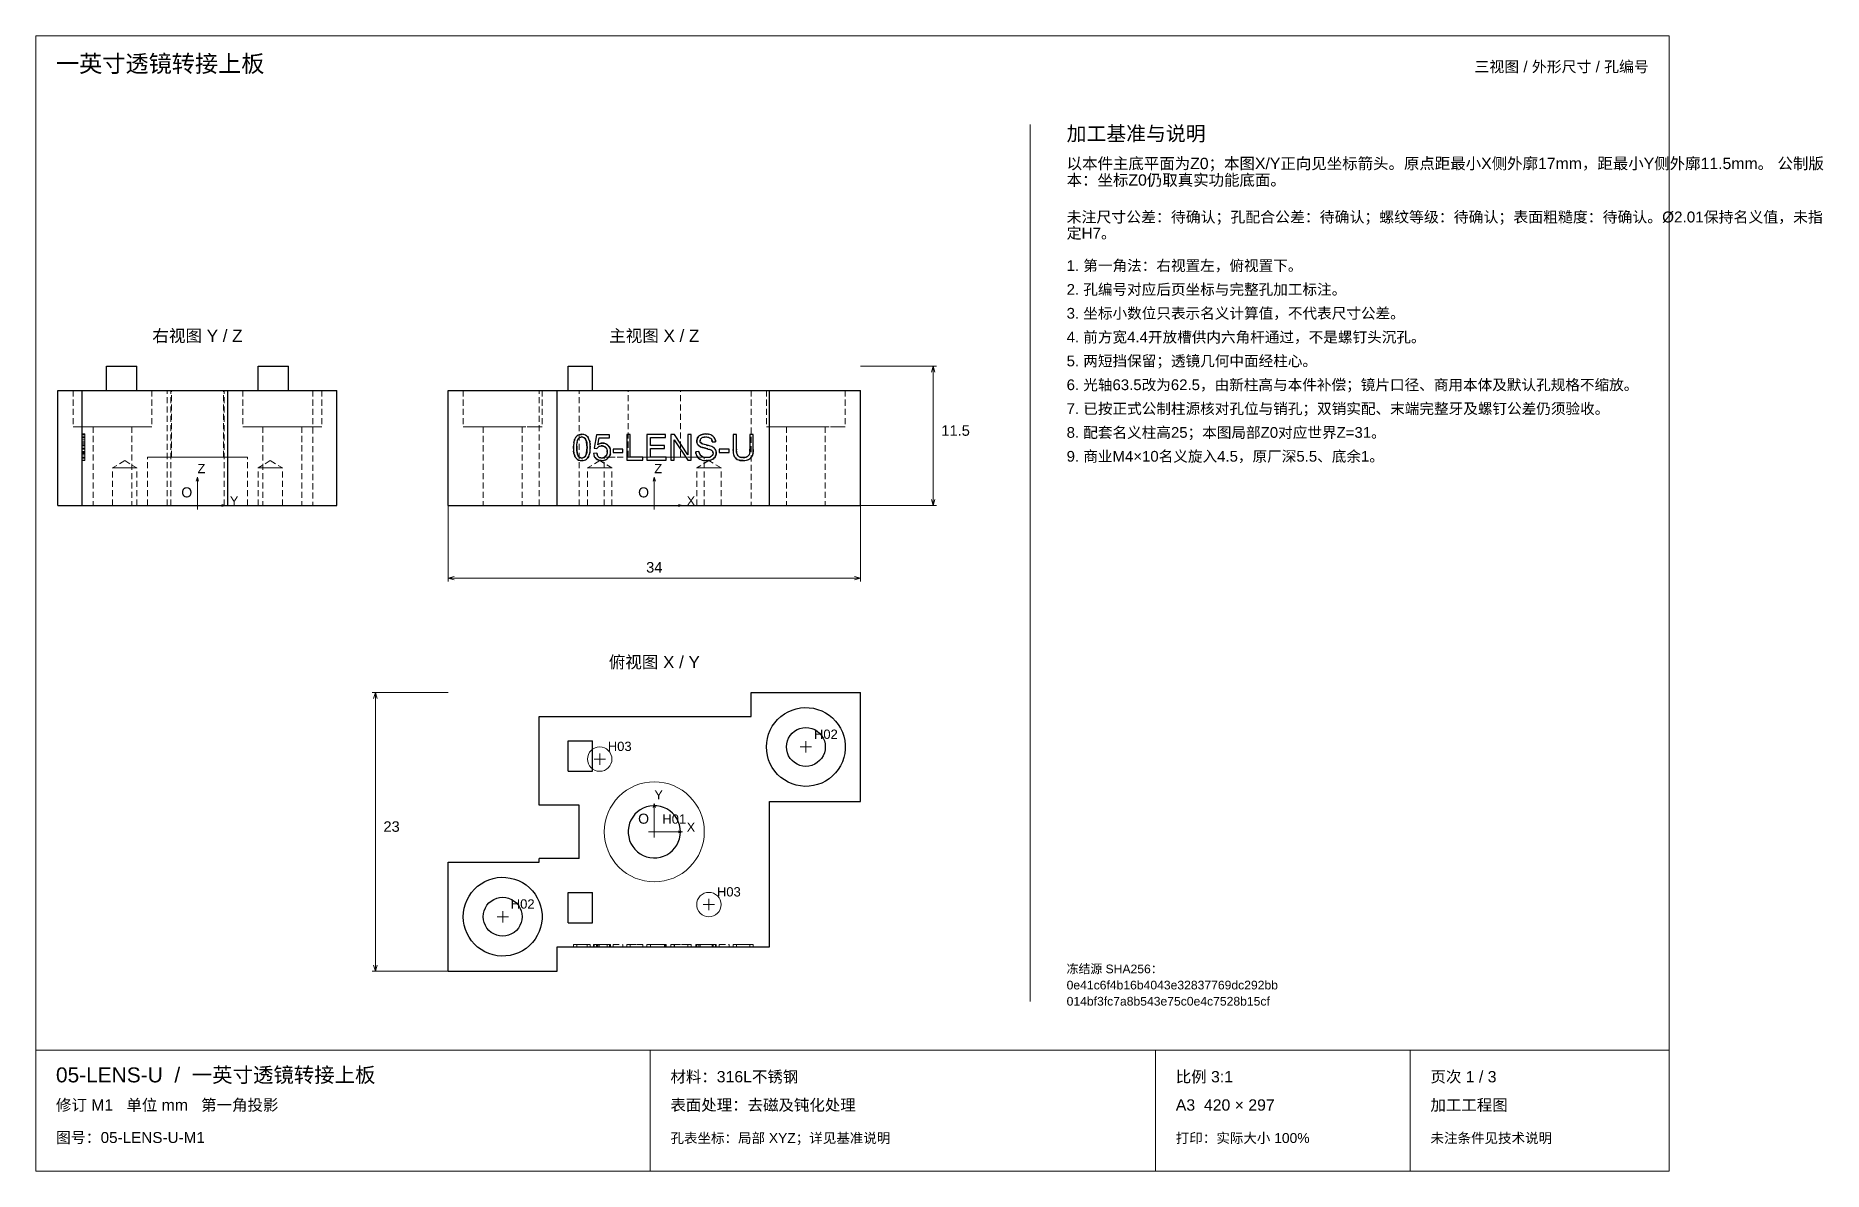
# Paper-space layout '01_三视图' of a CAD drawing. Header units: millimetres. Extents: x 8 to 450, y 8 to 289.
import ezdxf
from ezdxf.enums import TextEntityAlignment as Align

# ---------------------------------------------------------------- set-up
doc = ezdxf.new("R2010")
doc.units = ezdxf.units.MM
doc.linetypes.add('WP_HIDDEN', pattern=[2.3, 1.5, -0.8])
for name, color, linetype, lineweight in [('ANNOTATIONS', 7, 'CONTINUOUS', 18), ('HIDDEN', 7, 'WP_HIDDEN', 13), ('VISIBLE', 7, 'CONTINUOUS', 25)]:
    doc.layers.add(name, color=color, linetype=linetype, lineweight=lineweight)
doc.styles.add('CJK', font='Arial Unicode.ttf')

psp = doc.layouts.new('01_三视图')

# ---------------------------------------------------------------- texts
at = {"layer": 'ANNOTATIONS', "style": 'CJK'}
for s, height, p in [('一英寸透镜转接上板', 4.2, (13, 280)), ('加工基准与说明', 3.6, (263, 263)), ('以本件主底平面为Z0；本图X/Y正向见坐标箭头。原点距最小X侧外廓17mm，距最小Y侧外廓11.5mm。 公制版', 2.8, (263, 256)), ('本：坐标Z0仍取真实功能底面。', 2.8, (263, 251.9)), ('未注尺寸公差：待确认；孔配合公差：待确认；螺纹等级：待确认；表面粗糙度：待确认。Ø2.01保持名义值，未指', 2.7, (263, 242.8)), ('定H7。', 2.7, (263, 238.8)), ('1. 第一角法：右视置左，俯视置下。', 2.65, (263, 230.8)), ('2. 孔编号对应后页坐标与完整孔加工标注。', 2.65, (263, 224.9)), ('3. 坐标小数位只表示名义计算值，不代表尺寸公差。', 2.65, (263, 219)), ('4. 前方宽4.4开放槽供内六角杆通过，不是螺钉头沉孔。', 2.65, (263, 213.1)), ('5. 两短挡保留；透镜几何中面经柱心。', 2.65, (263, 207.2)), ('6. 光轴63.5改为62.5，由新柱高与本件补偿；镜片口径、商用本体及默认孔规格不缩放。', 2.65, (263, 201.3)), ('7. 已按正式公制柱源核对孔位与销孔；双销实配、末端完整牙及螺钉公差仍须验收。', 2.65, (263, 195.4)), ('11.5', 2.6, (232, 190)), ('8. 配套名义柱高25；本图局部Z0对应世界Z=31。', 2.65, (263, 189.5)), ('9. 商业M4×10名义旋入4.5，原厂深5.5、底余1。', 2.65, (263, 183.6)), ('Z', 2.3, (48, 180.75)), ('Z', 2.3, (161, 180.75)), ('O', 2.5, (44, 174.75)), ('O', 2.5, (157, 174.75)), ('Y', 2.3, (56, 172.75)), ('X', 2.3, (169, 172.75)), ('H02', 2.3, (200.5, 115)), ('H03', 2.3, (149.5, 112)), ('Y', 2.3, (161, 100)), ('23', 2.6, (94, 92)), ('O', 2.5, (157, 94)), ('H01', 2.3, (163, 94)), ('X', 2.3, (169, 92)), ('H02', 2.3, (125.5, 73)), ('H03', 2.3, (176.5, 76)), ('冻结源 SHA256：', 2.15, (263, 57)), ('0e41c6f4b16b4043e32837769dc292bb', 2.15, (263, 53)), ('014bf3fc7a8b543e75c0e4c7528b15cf', 2.15, (263, 49)), ('05-LENS-U  /  一英寸透镜转接上板', 3.7, (13, 30)), ('材料：316L不锈钢', 2.8, (165, 30)), ('比例 3:1', 2.8, (290, 30)), ('页次 1 / 3', 2.8, (353, 30)), ('修订 M1   单位 mm   第一角投影', 2.8, (13, 23)), ('表面处理：去磁及钝化处理', 2.8, (165, 23)), ('A3  420 × 297', 2.8, (290, 23)), ('加工工程图', 2.8, (353, 23)), ('图号：05-LENS-U-M1', 2.7, (13, 15)), ('孔表坐标：局部 XYZ；详见基准说明', 2.45, (165, 15)), ('打印：实际大小 100%', 2.45, (290, 15)), ('未注条件见技术说明', 2.45, (353, 15))]:
    psp.add_text(s, height=height, dxfattribs=at).set_placement(p)
psp.add_text('三视图 / 外形尺寸 / 孔编号', height=2.7, dxfattribs=at).set_placement((407, 280), align=Align.RIGHT)
for s, height, p in [('右视图 Y / Z', 3, (48, 213.25)), ('主视图 X / Z', 3, (161, 213.25)), ('34', 2.6, (161, 156.15)), ('俯视图 X / Y', 3, (161, 132.5))]:
    psp.add_text(s, height=height, dxfattribs=at).set_placement(p, align=Align.CENTER)

# ---------------------------------------------------------------- linework, layer by layer
at = {"layer": 'ANNOTATIONS'}
for p, q in [((412, 289), (8, 289)), ((8, 289), (8, 8)), ((412, 8), (412, 289)), ((254, 50), (254, 267)), ((212, 207.25), (230.8, 207.25)), ((230, 207.25), (229.58, 205.75)), ((230, 172.75), (230, 207.25)), ((230, 207.25), (230.42, 205.75)), ((48, 179.75), (47.72, 178.75)), ((48, 172.75), (48, 179.75)), ((48, 179.75), (48.28, 178.75)), ((161, 179.75), (160.72, 178.75)), ((161, 172.75), (161, 179.75)), ((161, 179.75), (161.28, 178.75)), ((47, 172.75), (49, 172.75)), ((48, 171.75), (48, 173.75)), ((48, 172.75), (55, 172.75)), ((55, 172.75), (54, 173.03)), ((55, 172.75), (54, 172.47)), ((110, 172.75), (110, 153.95)), ((160, 172.75), (162, 172.75)), ((161, 171.75), (161, 173.75)), ((161, 172.75), (168, 172.75)), ((168, 172.75), (167, 173.03)), ((168, 172.75), (167, 172.47)), ((212, 172.75), (212, 153.95)), ((212, 172.75), (230.8, 172.75)), ((230, 172.75), (229.58, 174.25)), ((230, 172.75), (230.42, 174.25)), ((110, 154.75), (111.5, 155.17)), ((212, 154.75), (210.5, 155.17)), ((110, 154.75), (212, 154.75)), ((110, 154.75), (111.5, 154.33)), ((212, 154.75), (210.5, 154.33)), ((110, 126.5), (91.2, 126.5)), ((92, 126.5), (91.58, 125)), ((92, 57.5), (92, 126.5)), ((92, 126.5), (92.42, 125)), ((147.5, 108.6), (147.5, 111.4)), ((197.1, 113), (199.9, 113)), ((198.5, 111.6), (198.5, 114.4)), ((146.1, 110), (148.9, 110)), ((161, 99), (160.72, 98)), ((161, 92), (161, 99)), ((161, 99), (161.28, 98)), ((161, 90.6), (161, 93.4)), ((161, 91), (161, 93)), ((159.6, 92), (162.4, 92)), ((160, 92), (162, 92)), ((161, 92), (168, 92)), ((168, 92), (167, 92.28)), ((168, 92), (167, 91.72)), ((174.5, 72.6), (174.5, 75.4)), ((122.1, 71), (124.9, 71)), ((123.5, 69.6), (123.5, 72.4)), ((173.1, 74), (175.9, 74)), ((110, 57.5), (91.2, 57.5)), ((92, 57.5), (91.58, 59)), ((92, 57.5), (92.42, 59)), ((8, 38), (412, 38)), ((160, 8), (160, 38)), ((285, 8), (285, 38)), ((348, 8), (348, 38)), ((8, 8), (412, 8))]:
    psp.add_line(p, q, dxfattribs=at)
at = {"layer": 'HIDDEN'}
for points in [[(13.5, 201.25), (40.5, 201.25)], [(36.75, 201.25), (36.51, 201.25), (35.78, 201.25), (34.62, 201.25), (33.08, 201.25), (31.23, 201.25), (29.17, 201.25), (27, 201.25), (24.83, 201.25), (22.77, 201.25), (20.92, 201.25), (19.38, 201.25), (18.22, 201.25), (17.49, 201.25), (17.25, 201.25)], [(17.25, 201.25), (17.31, 201.25), (17.49, 201.25), (17.8, 201.25), (18.22, 201.25), (18.74, 201.25), (19.38, 201.25), (20.11, 201.25), (20.92, 201.25), (21.81, 201.25), (22.77, 201.25), (23.78, 201.25), (24.83, 201.25), (25.91, 201.25), (27, 201.25)], [(17.25, 201.25), (17.25, 192.25)], [(25.5, 201.25), (33, 201.25)], [(27, 201.25), (28.09, 201.25), (29.17, 201.25), (30.22, 201.25), (31.23, 201.25), (32.19, 201.25), (33.08, 201.25), (33.89, 201.25), (34.62, 201.25), (35.26, 201.25), (35.78, 201.25), (36.2, 201.25), (36.51, 201.25), (36.69, 201.25), (36.75, 201.25)], [(36.75, 201.25), (36.75, 192.25)], [(40.5, 201.25), (41.4, 201.25)], [(40.5, 172.75), (40.5, 201.25)], [(41.4, 201.25), (54.6, 201.25)], [(41.4, 172.75), (41.4, 201.25)], [(54.45, 201.25), (54.29, 201.25), (53.81, 201.25), (53.04, 201.25), (52.02, 201.25), (50.8, 201.25), (49.44, 201.25), (48, 201.25), (46.56, 201.25), (45.2, 201.25), (43.98, 201.25), (42.96, 201.25), (42.19, 201.25), (41.71, 201.25), (41.55, 201.25)], [(41.55, 201.25), (41.59, 201.25), (41.71, 201.25), (41.91, 201.25), (42.19, 201.25), (42.54, 201.25), (42.96, 201.25), (43.44, 201.25), (43.98, 201.25), (44.57, 201.25), (45.2, 201.25), (45.87, 201.25), (46.56, 201.25), (47.28, 201.25), (48, 201.25)], [(41.55, 184.75), (41.55, 201.25)], [(48, 201.25), (48.72, 201.25), (49.44, 201.25), (50.13, 201.25), (50.8, 201.25), (51.43, 201.25), (52.02, 201.25), (52.56, 201.25), (53.04, 201.25), (53.46, 201.25), (53.81, 201.25), (54.09, 201.25), (54.29, 201.25), (54.41, 201.25), (54.45, 201.25)], [(54.45, 184.75), (54.45, 201.25)], [(54.6, 201.25), (76.5, 201.25)], [(54.6, 172.75), (54.6, 201.25)], [(78.75, 201.25), (78.51, 201.25), (77.78, 201.25), (76.62, 201.25), (75.08, 201.25), (73.23, 201.25), (71.17, 201.25), (69, 201.25), (66.83, 201.25), (64.77, 201.25), (62.92, 201.25), (61.38, 201.25), (60.22, 201.25), (59.49, 201.25), (59.25, 201.25)], [(59.25, 201.25), (59.31, 201.25), (59.49, 201.25), (59.8, 201.25), (60.22, 201.25), (60.74, 201.25), (61.38, 201.25), (62.11, 201.25), (62.92, 201.25), (63.81, 201.25), (64.77, 201.25), (65.78, 201.25), (66.83, 201.25), (67.91, 201.25), (69, 201.25)], [(59.25, 201.25), (59.25, 192.25)], [(63, 201.25), (70.5, 201.25)], [(69, 201.25), (70.09, 201.25), (71.17, 201.25), (72.22, 201.25), (73.23, 201.25), (74.19, 201.25), (75.08, 201.25), (75.89, 201.25), (76.62, 201.25), (77.26, 201.25), (77.78, 201.25), (78.2, 201.25), (78.51, 201.25), (78.69, 201.25), (78.75, 201.25)], [(76.5, 201.25), (82.5, 201.25)], [(76.5, 201.25), (76.5, 172.75)], [(78.75, 201.25), (78.75, 192.25)], [(110, 201.25), (132.5, 201.25)], [(113.75, 201.25), (113.99, 201.25), (114.72, 201.25), (115.88, 201.25), (117.42, 201.25), (119.27, 201.25), (121.33, 201.25), (123.5, 201.25), (125.67, 201.25), (127.73, 201.25), (129.58, 201.25), (131.12, 201.25), (132.28, 201.25), (133.01, 201.25), (133.25, 201.25)], [(113.75, 201.25), (113.75, 192.25)], [(132.5, 201.25), (185, 201.25)], [(142.4, 201.25), (132.5, 201.25)], [(132.5, 172.75), (132.5, 201.25)], [(133.25, 201.25), (133.25, 192.25)], [(139.7, 201.25), (145.7, 201.25)], [(142.4, 172.75), (142.4, 201.25)], [(167.45, 201.25), (167.29, 201.25), (166.81, 201.25), (166.04, 201.25), (165.02, 201.25), (163.8, 201.25), (162.44, 201.25), (161, 201.25), (159.56, 201.25), (158.2, 201.25), (156.98, 201.25), (155.96, 201.25), (155.19, 201.25), (154.71, 201.25), (154.55, 201.25)], [(154.55, 184.75), (154.55, 201.25)], [(167.45, 184.75), (167.45, 201.25)], [(185, 201.25), (212, 201.25)], [(185, 201.25), (185, 172.75)], [(188.75, 201.25), (188.99, 201.25), (189.72, 201.25), (190.88, 201.25), (192.42, 201.25), (194.27, 201.25), (196.33, 201.25), (198.5, 201.25), (200.67, 201.25), (202.73, 201.25), (204.58, 201.25), (206.12, 201.25), (207.28, 201.25), (208.01, 201.25), (208.25, 201.25)], [(188.75, 201.25), (188.75, 192.25)], [(208.25, 201.25), (208.25, 192.25)], [(36.75, 192.25), (36.51, 192.25), (35.78, 192.25), (34.62, 192.25), (33.08, 192.25), (31.23, 192.25), (29.17, 192.25), (27, 192.25), (24.83, 192.25), (22.77, 192.25), (20.92, 192.25), (19.38, 192.25), (18.22, 192.25), (17.49, 192.25), (17.25, 192.25)], [(17.25, 192.25), (17.31, 192.25), (17.49, 192.25), (17.8, 192.25), (18.22, 192.25), (18.74, 192.25), (19.38, 192.25), (20.11, 192.25), (20.92, 192.25), (21.81, 192.25), (22.77, 192.25), (23.78, 192.25), (24.83, 192.25), (25.91, 192.25), (27, 192.25)], [(19.5, 190.22), (19.5, 190.39), (19.5, 190.45)], [(19.5, 190.45), (19.5, 190.4), (19.5, 190.23)], [(19.5, 190.45), (20.1, 190.45)], [(19.5, 190.37), (19.5, 190.34), (19.5, 190.27), (19.5, 190.16), (19.5, 189.99)], [(19.5, 190.16), (19.5, 190.32), (19.5, 190.37)], [(19.5, 190.37), (20.1, 190.37)], [(19.5, 190.34), (19.5, 183.96)], [(19.5, 184.71), (19.5, 190.34)], [(19.5, 189.59), (19.5, 190.34)], [(19.5, 190.34), (19.5, 185.33)], [(19.5, 186.65), (19.5, 190.34)], [(19.5, 190.34), (19.5, 186.66)], [(19.5, 190.34), (20.1, 190.34)], [(19.5, 189.51), (19.5, 190.25)], [(19.5, 190.25), (19.5, 186.98)], [(19.5, 190.25), (20.1, 190.25)], [(19.5, 190.23), (19.5, 189.97), (19.5, 189.59)], [(19.5, 189.55), (19.5, 189.94), (19.5, 190.22)], [(19.5, 189.56), (19.5, 189.91), (19.5, 190.16)], [(20.1, 190.23), (20.1, 190.4), (20.1, 190.45)], [(20.1, 190.45), (20.1, 190.39), (20.1, 190.22)], [(20.1, 189.99), (20.1, 190.16), (20.1, 190.27), (20.1, 190.34), (20.1, 190.37)], [(20.1, 190.37), (20.1, 190.32), (20.1, 190.16)], [(20.1, 190.34), (20.1, 184.71)], [(20.1, 183.96), (20.1, 190.34)], [(20.1, 190.34), (20.1, 189.59)], [(20.1, 190.34), (20.1, 185.33)], [(20.1, 190.34), (20.1, 186.65)], [(20.1, 190.34), (20.1, 186.66)], [(20.1, 186.98), (20.1, 190.25)], [(20.1, 190.25), (20.1, 189.51)], [(20.1, 189.59), (20.1, 189.96), (20.1, 190.23)], [(20.1, 190.22), (20.1, 189.94), (20.1, 189.55)], [(20.1, 190.16), (20.1, 189.91), (20.1, 189.56)], [(31.8, 192.25), (31.68, 192.25), (31.32, 192.25), (30.75, 192.25), (29.99, 192.25), (29.08, 192.25), (28.07, 192.25), (27, 192.25), (25.93, 192.25), (24.92, 192.25), (24.01, 192.25), (23.25, 192.25), (22.68, 192.25), (22.32, 192.25), (22.2, 192.25)], [(22.2, 192.25), (22.23, 192.25), (22.32, 192.25), (22.47, 192.25), (22.68, 192.25), (22.94, 192.25), (23.25, 192.25), (23.61, 192.25), (24.01, 192.25), (24.45, 192.25), (24.92, 192.25), (25.41, 192.25), (25.93, 192.25), (26.46, 192.25), (27, 192.25)], [(22.2, 192.25), (22.2, 172.75)], [(27, 192.25), (28.09, 192.25), (29.17, 192.25), (30.22, 192.25), (31.23, 192.25), (32.19, 192.25), (33.08, 192.25), (33.89, 192.25), (34.62, 192.25), (35.26, 192.25), (35.78, 192.25), (36.2, 192.25), (36.51, 192.25), (36.69, 192.25), (36.75, 192.25)], [(27, 192.25), (27.54, 192.25), (28.07, 192.25), (28.59, 192.25), (29.08, 192.25), (29.55, 192.25), (29.99, 192.25), (30.39, 192.25), (30.75, 192.25), (31.06, 192.25), (31.32, 192.25), (31.53, 192.25), (31.68, 192.25), (31.77, 192.25), (31.8, 192.25)], [(31.8, 192.25), (31.8, 172.75)], [(78.75, 192.25), (78.51, 192.25), (77.78, 192.25), (76.62, 192.25), (75.08, 192.25), (73.23, 192.25), (71.17, 192.25), (69, 192.25), (66.83, 192.25), (64.77, 192.25), (62.92, 192.25), (61.38, 192.25), (60.22, 192.25), (59.49, 192.25), (59.25, 192.25)], [(59.25, 192.25), (59.31, 192.25), (59.49, 192.25), (59.8, 192.25), (60.22, 192.25), (60.74, 192.25), (61.38, 192.25), (62.11, 192.25), (62.92, 192.25), (63.81, 192.25), (64.77, 192.25), (65.78, 192.25), (66.83, 192.25), (67.91, 192.25), (69, 192.25)], [(73.8, 192.25), (73.68, 192.25), (73.32, 192.25), (72.75, 192.25), (71.99, 192.25), (71.08, 192.25), (70.07, 192.25), (69, 192.25), (67.93, 192.25), (66.92, 192.25), (66.01, 192.25), (65.25, 192.25), (64.68, 192.25), (64.32, 192.25), (64.2, 192.25)], [(64.2, 192.25), (64.23, 192.25), (64.32, 192.25), (64.47, 192.25), (64.68, 192.25), (64.94, 192.25), (65.25, 192.25), (65.61, 192.25), (66.01, 192.25), (66.45, 192.25), (66.92, 192.25), (67.41, 192.25), (67.93, 192.25), (68.46, 192.25), (69, 192.25)], [(64.2, 192.25), (64.2, 172.75)], [(69, 192.25), (70.09, 192.25), (71.17, 192.25), (72.22, 192.25), (73.23, 192.25), (74.19, 192.25), (75.08, 192.25), (75.89, 192.25), (76.62, 192.25), (77.26, 192.25), (77.78, 192.25), (78.2, 192.25), (78.51, 192.25), (78.69, 192.25), (78.75, 192.25)], [(69, 192.25), (69.54, 192.25), (70.07, 192.25), (70.59, 192.25), (71.08, 192.25), (71.55, 192.25), (71.99, 192.25), (72.39, 192.25), (72.75, 192.25), (73.06, 192.25), (73.32, 192.25), (73.53, 192.25), (73.68, 192.25), (73.77, 192.25), (73.8, 192.25)], [(73.8, 192.25), (73.8, 172.75)], [(113.75, 192.25), (113.99, 192.25), (114.72, 192.25), (115.88, 192.25), (117.42, 192.25), (119.27, 192.25), (121.33, 192.25), (123.5, 192.25), (125.67, 192.25), (127.73, 192.25), (129.58, 192.25), (131.12, 192.25), (132.28, 192.25), (133.01, 192.25), (133.25, 192.25)], [(118.7, 192.25), (118.82, 192.25), (119.18, 192.25), (119.75, 192.25), (120.51, 192.25), (121.42, 192.25), (122.43, 192.25), (123.5, 192.25), (124.57, 192.25), (125.58, 192.25), (126.49, 192.25), (127.25, 192.25), (127.82, 192.25), (128.18, 192.25), (128.3, 192.25)], [(118.7, 192.25), (118.7, 172.75)], [(128.3, 192.25), (128.3, 172.75)], [(141.93, 189.99), (142.26, 190.2), (142.65, 190.33)], [(142.81, 190.35), (142.88, 190.36)], [(142.96, 190.36), (143.08, 190.37)], [(143.08, 190.37), (143.22, 190.36)], [(143.24, 190.36), (143.33, 190.35)], [(143.33, 190.35), (143.67, 190.29), (143.98, 190.16)], [(143.98, 190.16), (144.18, 190.04)], [(172.44, 190.17), (172.58, 190.23)], [(173.99, 190.44), (174.4, 190.4)], [(174.48, 190.38), (175, 190.22)], [(175, 190.22), (175.12, 190.17)], [(188.75, 192.25), (188.99, 192.25), (189.72, 192.25), (190.88, 192.25), (192.42, 192.25), (194.27, 192.25), (196.33, 192.25), (198.5, 192.25), (200.67, 192.25), (202.73, 192.25), (204.58, 192.25), (206.12, 192.25), (207.28, 192.25), (208.01, 192.25), (208.25, 192.25)], [(193.7, 192.25), (193.82, 192.25), (194.18, 192.25), (194.75, 192.25), (195.51, 192.25), (196.42, 192.25), (197.43, 192.25), (198.5, 192.25), (199.57, 192.25), (200.58, 192.25), (201.49, 192.25), (202.25, 192.25), (202.82, 192.25), (203.18, 192.25), (203.3, 192.25)], [(193.7, 192.25), (193.7, 172.75)], [(203.3, 192.25), (203.3, 172.75)], [(19.5, 189.99), (19.5, 189.78), (19.5, 189.54), (19.5, 189.25), (19.5, 188.93)], [(19.5, 189.72), (19.5, 189.69), (19.5, 189.59), (19.5, 189.43), (19.5, 189.2)], [(19.5, 189.72), (20.1, 189.72)], [(19.5, 189.26), (19.5, 189.46), (19.5, 189.6), (19.5, 189.69), (19.5, 189.72)], [(19.5, 189.42), (19.5, 189.55), (19.5, 189.64), (19.5, 189.69), (19.5, 189.71)], [(19.5, 189.71), (19.5, 189.69), (19.5, 189.63), (19.5, 189.53), (19.5, 189.4)], [(19.5, 189.71), (20.1, 189.71)], [(19.5, 187.63), (19.5, 189.59)], [(19.5, 189.59), (19.5, 189.16), (19.5, 188.69)], [(19.5, 189.59), (20.1, 189.59)], [(19.5, 188.61), (19.5, 189.13), (19.5, 189.56)], [(19.5, 188.54), (19.5, 189.07), (19.5, 189.55)], [(19.5, 187.79), (19.5, 189.51)], [(19.5, 189.51), (20.1, 189.51)], [(19.5, 188.75), (19.5, 189.12), (19.5, 189.42)], [(19.5, 189.4), (19.5, 189.22), (19.5, 189.01), (19.5, 188.76), (19.5, 188.48)], [(19.5, 187.11), (19.5, 187.76), (19.5, 188.35), (19.5, 188.86), (19.5, 189.08), (19.5, 189.26)], [(19.5, 189.2), (19.5, 189.03), (19.5, 188.83), (19.5, 188.34), (19.5, 187.75), (19.5, 187.11)], [(19.5, 183.96), (19.5, 188.97)], [(19.5, 188.97), (20.1, 188.97)], [(19.5, 188.93), (19.5, 188.54), (19.5, 188.1), (19.5, 187.62), (19.5, 187.11)], [(19.5, 188.18), (19.5, 188.43), (19.5, 188.75)], [(19.5, 188.69), (19.5, 188.27), (19.5, 187.9)], [(19.5, 187.11), (19.5, 187.54), (19.5, 187.94), (19.5, 188.3), (19.5, 188.61)], [(19.5, 188.48), (19.5, 188.54)], [(19.5, 188.54), (20.1, 188.54)], [(19.5, 188.48), (20.1, 188.48)], [(19.5, 187.61), (19.5, 187.86), (19.5, 188.05), (19.5, 188.15), (19.5, 188.19)], [(19.5, 188.19), (19.5, 188.17), (19.5, 188.09), (19.5, 187.96), (19.5, 187.79)], [(19.5, 188.19), (20.1, 188.19)], [(19.5, 187.73), (19.5, 188.18)], [(19.5, 187.9), (19.5, 187.57), (19.5, 187.3)], [(19.5, 187.79), (20.1, 187.79)], [(19.5, 187.32), (19.5, 187.73)], [(19.5, 186.88), (19.5, 187.63)], [(19.5, 187.63), (20.1, 187.63)], [(19.5, 186.12), (19.5, 186.55), (19.5, 186.94), (19.5, 187.3), (19.5, 187.61)], [(19.5, 187.33), (19.5, 187.46), (19.5, 187.5)], [(19.5, 187.5), (19.5, 187.47), (19.5, 187.4), (19.5, 187.28), (19.5, 187.11)], [(19.5, 187.5), (20.1, 187.5)], [(19.5, 186.88), (19.5, 187.13), (19.5, 187.33)], [(19.5, 186.67), (19.5, 187.03), (19.5, 187.32)], [(19.5, 187.3), (19.5, 186.9)], [(19.5, 187.11), (19.5, 186.35), (19.5, 185.65), (19.5, 185.02), (19.5, 184.75), (19.5, 184.51)], [(19.5, 185.29), (19.5, 185.68), (19.5, 186.12), (19.5, 186.59), (19.5, 187.11)], [(19.5, 187.11), (19.5, 186.9), (19.5, 186.65), (19.5, 186.37), (19.5, 186.05)], [(19.5, 185.01), (19.5, 185.18), (19.5, 185.38), (19.5, 185.88), (19.5, 186.46), (19.5, 187.11)], [(19.5, 187.11), (19.5, 186.46), (19.5, 185.88), (19.5, 185.39), (19.5, 185.18), (19.5, 185.02)], [(19.5, 186.98), (19.5, 186.88)], [(19.5, 186.98), (20.1, 186.98)], [(19.5, 186.9), (19.5, 186.73), (19.5, 186.59)], [(19.5, 184.71), (19.5, 186.88)], [(19.5, 186.88), (20.1, 186.88)], [(19.5, 186.88), (20.1, 186.88)], [(19.5, 185.76), (19.5, 186.24), (19.5, 186.67)], [(19.5, 186.66), (19.5, 185.87)], [(19.5, 186.66), (19.5, 186.14), (19.5, 185.69), (19.5, 185.31), (19.5, 185.03)], [(19.5, 185.43), (19.5, 185.67), (19.5, 185.95), (19.5, 186.28), (19.5, 186.66)], [(19.5, 186.66), (20.1, 186.66)], [(19.5, 186.65), (19.5, 186.19), (19.5, 185.77), (19.5, 185.39), (19.5, 185.05)], [(19.5, 185.13), (19.5, 185.45), (19.5, 185.81), (19.5, 186.21), (19.5, 186.65)], [(19.5, 186.59), (19.5, 186.42), (19.5, 186.22)], [(19.5, 186.22), (19.5, 185.97), (19.5, 185.69)], [(19.5, 184.62), (19.5, 184.96), (19.5, 185.32), (19.5, 186.12)], [(19.5, 185.29), (19.5, 185.65), (19.5, 186.08)], [(19.5, 186.08), (19.5, 186.01)], [(19.5, 186.08), (20.1, 186.08)], [(19.5, 186.05), (19.5, 185.72), (19.5, 185.42), (19.5, 185.15), (19.5, 184.92)], [(19.5, 186.01), (19.5, 185.4), (19.5, 184.86)], [(19.5, 186.01), (20.1, 186.01)], [(19.5, 185.87), (20.1, 185.87)], [(19.5, 184.8), (19.5, 185.27), (19.5, 185.76)], [(20.1, 188.93), (20.1, 189.25), (20.1, 189.54), (20.1, 189.79), (20.1, 189.99)], [(20.1, 189.2), (20.1, 189.43), (20.1, 189.59), (20.1, 189.69), (20.1, 189.72)], [(20.1, 189.72), (20.1, 189.69), (20.1, 189.6), (20.1, 189.46), (20.1, 189.26)], [(20.1, 189.4), (20.1, 189.53), (20.1, 189.63), (20.1, 189.69), (20.1, 189.71)], [(20.1, 189.71), (20.1, 189.69), (20.1, 189.64), (20.1, 189.55), (20.1, 189.42)], [(20.1, 189.59), (20.1, 187.63)], [(20.1, 188.69), (20.1, 189.16), (20.1, 189.59)], [(20.1, 189.56), (20.1, 189.13), (20.1, 188.61)], [(20.1, 189.55), (20.1, 189.08), (20.1, 188.54)], [(20.1, 189.51), (20.1, 187.79)], [(20.1, 189.42), (20.1, 189.12), (20.1, 188.75)], [(20.1, 188.48), (20.1, 188.77), (20.1, 189.01), (20.1, 189.22), (20.1, 189.4)], [(20.1, 189.26), (20.1, 189.1), (20.1, 188.91), (20.1, 188.68), (20.1, 188.43), (20.1, 188.15), (20.1, 187.83), (20.1, 187.48), (20.1, 187.11)], [(20.1, 187.11), (20.1, 187.48), (20.1, 187.83), (20.1, 188.14), (20.1, 188.42), (20.1, 188.66), (20.1, 188.88), (20.1, 189.05), (20.1, 189.2)], [(20.1, 183.96), (20.1, 188.97)], [(20.1, 187.11), (20.1, 187.64), (20.1, 188.13), (20.1, 188.56), (20.1, 188.93)], [(20.1, 188.75), (20.1, 188.43), (20.1, 188.18)], [(20.1, 187.9), (20.1, 188.27), (20.1, 188.69)], [(20.1, 188.61), (20.1, 188.31), (20.1, 187.96), (20.1, 187.56), (20.1, 187.11)], [(20.1, 188.54), (20.1, 188.48)], [(20.1, 187.79), (20.1, 187.97), (20.1, 188.09), (20.1, 188.17), (20.1, 188.19)], [(20.1, 188.19), (20.1, 188.15), (20.1, 188.05), (20.1, 187.86), (20.1, 187.61)], [(20.1, 188.18), (20.1, 187.73)], [(20.1, 187.3), (20.1, 187.57), (20.1, 187.9)], [(20.1, 187.73), (20.1, 187.32)], [(20.1, 187.63), (20.1, 186.88)], [(20.1, 187.61), (20.1, 187.3), (20.1, 186.95), (20.1, 186.56), (20.1, 186.12)], [(20.1, 187.11), (20.1, 187.28), (20.1, 187.4), (20.1, 187.47), (20.1, 187.5)], [(20.1, 187.5), (20.1, 187.46), (20.1, 187.33)], [(20.1, 187.33), (20.1, 187.13), (20.1, 186.88)], [(20.1, 187.32), (20.1, 187.03), (20.1, 186.67)], [(20.1, 186.9), (20.1, 187.3)], [(20.1, 187.11), (20.1, 186.57), (20.1, 186.09), (20.1, 185.67), (20.1, 185.29)], [(20.1, 184.51), (20.1, 184.73), (20.1, 184.97), (20.1, 185.25), (20.1, 185.56), (20.1, 185.9), (20.1, 186.27), (20.1, 186.67), (20.1, 187.11)], [(20.1, 186.05), (20.1, 186.37), (20.1, 186.65), (20.1, 186.9), (20.1, 187.11)], [(20.1, 187.11), (20.1, 186.73), (20.1, 186.39), (20.1, 186.08), (20.1, 185.8), (20.1, 185.55), (20.1, 185.34), (20.1, 185.16), (20.1, 185.01)], [(20.1, 185.02), (20.1, 185.16), (20.1, 185.34), (20.1, 185.56), (20.1, 185.8), (20.1, 186.08), (20.1, 186.39), (20.1, 186.73), (20.1, 187.11)], [(20.1, 186.88), (20.1, 186.98)], [(20.1, 186.59), (20.1, 186.72), (20.1, 186.9)], [(20.1, 186.88), (20.1, 184.71)], [(20.1, 186.67), (20.1, 186.25), (20.1, 185.76)], [(20.1, 186.66), (20.1, 185.87)], [(20.1, 186.66), (20.1, 186.27), (20.1, 185.94), (20.1, 185.66), (20.1, 185.43)], [(20.1, 185.03), (20.1, 185.29), (20.1, 185.65), (20.1, 186.11), (20.1, 186.66)], [(20.1, 186.65), (20.1, 186.2), (20.1, 185.79), (20.1, 185.43), (20.1, 185.13)], [(20.1, 185.05), (20.1, 185.37), (20.1, 185.75), (20.1, 186.17), (20.1, 186.65)], [(20.1, 186.22), (20.1, 186.42), (20.1, 186.59)], [(20.1, 185.69), (20.1, 185.97), (20.1, 186.22)], [(20.1, 186.12), (20.1, 185.31), (20.1, 184.62)], [(20.1, 186.01), (20.1, 186.08)], [(20.1, 186.08), (20.1, 185.64), (20.1, 185.29)], [(20.1, 184.92), (20.1, 185.15), (20.1, 185.42), (20.1, 185.72), (20.1, 186.05)], [(20.1, 184.86), (20.1, 185.4), (20.1, 186.01)], [(20.1, 185.76), (20.1, 184.8)], [(141.05, 186.22), (141, 186.85)], [(141.01, 187.45), (141.09, 188.33)], [(141.1, 188.41), (141.2, 188.81)], [(141.28, 189.05), (141.5, 189.51)], [(141.52, 189.53), (141.71, 189.78), (141.93, 189.99)], [(141.9, 188.38), (141.84, 187.95), (141.81, 187.47)], [(142.1, 189.07), (142, 188.81), (141.92, 188.51)], [(142.84, 189.69), (142.54, 189.58), (142.29, 189.36)], [(143.92, 189.3), (143.63, 189.55), (143.48, 189.64), (143.31, 189.69)], [(144.23, 190), (144.44, 189.8)], [(144.62, 189.56), (144.87, 189.09)], [(144.87, 189.09), (144.95, 188.85)], [(145.06, 185.8), (144.97, 185.41)], [(145.05, 188.49), (145.1, 188.21)], [(145.13, 186.35), (145.08, 185.94)], [(145.11, 188.12), (145.14, 187.86)], [(145.16, 186.82), (145.13, 186.35)], [(145.14, 187.74), (145.15, 187.71)], [(145.15, 187.71), (145.16, 187.45)], [(145.16, 187.27), (145.16, 187.11)], [(146.98, 187.06), (146.83, 186.88)], [(147.21, 187.26), (147.05, 187.13)], [(147.21, 187.92), (147.46, 188.04), (147.71, 188.13)], [(147.88, 187.49), (147.66, 187.46)], [(148.17, 187.49), (148.12, 187.49)], [(148.21, 188.19), (148.33, 188.19)], [(148.97, 184.92), (149.13, 185.13), (149.24, 185.37), (149.32, 185.64), (149.36, 185.93)], [(149.35, 186.3), (149.3, 186.53), (149.23, 186.75), (149.12, 186.94), (148.98, 187.11)], [(149.44, 187.77), (149.62, 187.61)], [(150.07, 186.89), (150.16, 186.52), (150.19, 186.12)], [(150.19, 186.12), (150.18, 185.84), (150.13, 185.56)], [(171.52, 188.88), (171.56, 189.11), (171.64, 189.33)], [(171.65, 188.04), (171.54, 188.37)], [(172.05, 187.54), (171.87, 187.71), (171.73, 187.9)], [(172.04, 189.9), (172.36, 190.13)], [(172.15, 187.46), (172.06, 187.53)], [(172.06, 186.08), (172.1, 185.85)], [(172.13, 185.73), (172.16, 185.61)], [(172.32, 188.75), (172.34, 188.56), (172.4, 188.4)], [(172.47, 189.22), (172.35, 188.98)], [(172.7, 187.18), (172.41, 187.3)], [(172.67, 189.42), (172.47, 189.22)], [(172.89, 189.56), (172.67, 189.42)], [(172.89, 188), (173.3, 187.86), (173.84, 187.73)], [(173.24, 189.66), (172.97, 189.59)], [(173.79, 189.71), (173.48, 189.69)], [(174.06, 186.8), (173.8, 186.87)], [(174.9, 189.4), (174.72, 189.52), (174.5, 189.61), (174.25, 189.67), (173.97, 189.7)], [(174.2, 187.64), (174.87, 187.46)], [(174.69, 186.62), (174.23, 186.76)], [(174.94, 186.52), (174.78, 186.59)], [(175.26, 188.85), (175.12, 189.16), (174.9, 189.4)], [(174.94, 187.44), (175.25, 187.32)], [(175.14, 186.41), (175.08, 186.45)], [(175.23, 190.11), (175.59, 189.85)], [(175.25, 187.32), (175.52, 187.18), (175.75, 187.02)], [(175.28, 186.3), (175.26, 186.32)], [(175.46, 186.05), (175.36, 186.22)], [(175.52, 185.81), (175.51, 185.89)], [(175.59, 189.85), (175.84, 189.55)], [(175.79, 186.99), (176.08, 186.67)], [(175.84, 189.55), (176.03, 189.18)], [(176.04, 189.15), (176.06, 189.09)], [(176.08, 186.67), (176.25, 186.32)], [(176.09, 188.96), (176.11, 188.91)], [(176.28, 186.22), (176.33, 186.02)], [(180.51, 185.96), (180.48, 186.37)], [(180.68, 185.18), (180.58, 185.54), (180.51, 185.96)], [(181.32, 186.54), (181.34, 186.18)], [(181.36, 185.98), (181.43, 185.57)], [(184.34, 185.13), (184.44, 185.32), (184.53, 185.55), (184.63, 186.14)], [(185.47, 186.01), (185.44, 185.75)], [(19.5, 184.8), (19.5, 184.97), (19.5, 185.18), (19.5, 185.42), (19.5, 185.7)], [(19.5, 185.7), (19.5, 185.63)], [(19.5, 185.7), (20.1, 185.7)], [(19.5, 185.69), (19.5, 185.15)], [(19.5, 185.63), (19.5, 185.25), (19.5, 184.91), (19.5, 184.6), (19.5, 184.34)], [(19.5, 185.63), (20.1, 185.63)], [(19.5, 184.83), (19.5, 185.08), (19.5, 185.43)], [(19.5, 185.33), (20.1, 185.33)], [(19.5, 184.23), (19.5, 184.44), (19.5, 184.69), (19.5, 184.97), (19.5, 185.29)], [(19.5, 184.8), (19.5, 185.01), (19.5, 185.29)], [(19.5, 185.15), (19.5, 184.92), (19.5, 184.75)], [(19.5, 184.2), (19.5, 184.61), (19.5, 185.13)], [(19.5, 185.05), (19.5, 184.78), (19.5, 184.54), (19.5, 184.33), (19.5, 184.16)], [(19.5, 185.03), (19.5, 184.84), (19.5, 184.71), (19.5, 184.64), (19.5, 184.61)], [(19.5, 185.02), (19.5, 184.79), (19.5, 184.63), (19.5, 184.53), (19.5, 184.49)], [(19.5, 184.49), (19.5, 184.53), (19.5, 184.63), (19.5, 184.79), (19.5, 185.01)], [(19.5, 184.92), (19.5, 184.73), (19.5, 184.6), (19.5, 184.52), (19.5, 184.49)], [(19.5, 184.86), (19.5, 184.62), (19.5, 184.42), (19.5, 184.24), (19.5, 184.1)], [(19.5, 184.61), (19.5, 184.66), (19.5, 184.83)], [(19.5, 184.49), (19.5, 184.51), (19.5, 184.57), (19.5, 184.66), (19.5, 184.8)], [(19.5, 184.1), (19.5, 184.4), (19.5, 184.8)], [(19.5, 184.61), (19.5, 184.65), (19.5, 184.8)], [(19.5, 184.75), (19.5, 184.64), (19.5, 184.61)], [(19.5, 183.96), (19.5, 184.71)], [(19.5, 184.71), (20.1, 184.71)], [(19.5, 183.85), (19.5, 183.9), (19.5, 184.04), (19.5, 184.29), (19.5, 184.62)], [(19.5, 184.61), (20.1, 184.61)], [(19.5, 184.61), (20.1, 184.61)], [(19.5, 184.51), (19.5, 184.22), (19.5, 184.01), (19.5, 183.89), (19.5, 183.85)], [(19.5, 184.49), (20.1, 184.49)], [(19.5, 184.34), (19.5, 184.12), (19.5, 183.97), (19.5, 183.88), (19.5, 183.85)], [(19.5, 183.85), (19.5, 183.87), (19.5, 183.94), (19.5, 184.06), (19.5, 184.23)], [(19.5, 183.85), (19.5, 183.87), (19.5, 183.94), (19.5, 184.05), (19.5, 184.2)], [(19.5, 184.16), (19.5, 184.02), (19.5, 183.92), (19.5, 183.87), (19.5, 183.85)], [(19.5, 184.1), (19.5, 183.99), (19.5, 183.91), (19.5, 183.87), (19.5, 183.85)], [(19.5, 183.85), (19.5, 183.87), (19.5, 183.91), (19.5, 183.99), (19.5, 184.1)], [(19.5, 183.96), (20.1, 183.96)], [(19.5, 183.85), (20.1, 183.85)], [(20.1, 185.63), (20.1, 185.7)], [(20.1, 185.7), (20.1, 185.42), (20.1, 185.17), (20.1, 184.97), (20.1, 184.8)], [(20.1, 185.15), (20.1, 185.69)], [(20.1, 184.34), (20.1, 184.6), (20.1, 184.9), (20.1, 185.25), (20.1, 185.63)], [(20.1, 185.43), (20.1, 185.08), (20.1, 184.83)], [(20.1, 185.29), (20.1, 184.97), (20.1, 184.68), (20.1, 184.43), (20.1, 184.23)], [(20.1, 185.29), (20.1, 185.02), (20.1, 184.8)], [(20.1, 184.75), (20.1, 184.92), (20.1, 185.15)], [(20.1, 185.13), (20.1, 184.61), (20.1, 184.2)], [(20.1, 184.16), (20.1, 184.33), (20.1, 184.54), (20.1, 184.78), (20.1, 185.05)], [(20.1, 184.61), (20.1, 184.64), (20.1, 184.72), (20.1, 184.85), (20.1, 185.03)], [(20.1, 184.49), (20.1, 184.53), (20.1, 184.62), (20.1, 184.79), (20.1, 185.02)], [(20.1, 185.01), (20.1, 184.79), (20.1, 184.62), (20.1, 184.53), (20.1, 184.49)], [(20.1, 184.49), (20.1, 184.52), (20.1, 184.6), (20.1, 184.73), (20.1, 184.92)], [(20.1, 184.1), (20.1, 184.24), (20.1, 184.42), (20.1, 184.62), (20.1, 184.86)], [(20.1, 184.83), (20.1, 184.67), (20.1, 184.61)], [(20.1, 184.8), (20.1, 184.66), (20.1, 184.57), (20.1, 184.51), (20.1, 184.49)], [(20.1, 184.8), (20.1, 184.65), (20.1, 184.61)], [(20.1, 184.8), (20.1, 184.4), (20.1, 184.1)], [(20.1, 184.61), (20.1, 184.64), (20.1, 184.75)], [(20.1, 184.71), (20.1, 183.96)], [(20.1, 184.62), (20.1, 184.29), (20.1, 184.04), (20.1, 183.9), (20.1, 183.85)], [(20.1, 183.85), (20.1, 183.89), (20.1, 184.02), (20.1, 184.22), (20.1, 184.51)], [(20.1, 183.85), (20.1, 183.88), (20.1, 183.97), (20.1, 184.12), (20.1, 184.34)], [(20.1, 184.23), (20.1, 184.06), (20.1, 183.94), (20.1, 183.87), (20.1, 183.85)], [(20.1, 184.2), (20.1, 184.05), (20.1, 183.94), (20.1, 183.87), (20.1, 183.85)], [(20.1, 183.85), (20.1, 183.87), (20.1, 183.93), (20.1, 184.02), (20.1, 184.16)], [(20.1, 184.1), (20.1, 183.99), (20.1, 183.91), (20.1, 183.87), (20.1, 183.85)], [(20.1, 183.85), (20.1, 183.87), (20.1, 183.91), (20.1, 183.99), (20.1, 184.1)], [(30, 183.86), (26.98, 182.05)], [(33.02, 182.05), (32.94, 182.05), (32.72, 182.05), (32.36, 182.05), (31.88, 182.05), (31.31, 182.05), (30.67, 182.05), (30, 182.05), (29.33, 182.05), (28.69, 182.05), (28.12, 182.05), (27.64, 182.05), (27.28, 182.05), (27.06, 182.05), (26.98, 182.05)], [(26.98, 182.05), (27, 182.05), (27.06, 182.05), (27.15, 182.05), (27.28, 182.05), (27.45, 182.05), (27.64, 182.05), (27.87, 182.05), (28.12, 182.05), (28.4, 182.05), (28.69, 182.05), (29, 182.05), (29.33, 182.05), (29.66, 182.05), (30, 182.05)], [(26.98, 172.75), (26.98, 182.05)], [(30, 183.86), (33.02, 182.05)], [(30, 182.05), (30.34, 182.05), (30.67, 182.05), (31, 182.05), (31.31, 182.05), (31.6, 182.05), (31.88, 182.05), (32.13, 182.05), (32.36, 182.05), (32.55, 182.05), (32.72, 182.05), (32.85, 182.05), (32.94, 182.05), (33, 182.05), (33.02, 182.05)], [(33.02, 172.75), (33.02, 182.05)], [(35.62, 184.75), (35.7, 184.75), (35.94, 184.75), (36.32, 184.75), (36.85, 184.75), (37.52, 184.75), (38.32, 184.75), (39.25, 184.75), (40.28, 184.75), (41.42, 184.75), (42.63, 184.75), (43.91, 184.75), (45.25, 184.75), (46.61, 184.75), (48, 184.75)], [(35.62, 172.75), (35.62, 184.75)], [(60.38, 184.75), (60.06, 184.75), (59.15, 184.75), (57.68, 184.75), (55.72, 184.75), (53.37, 184.75), (50.75, 184.75), (48, 184.75), (45.25, 184.75), (42.63, 184.75), (40.28, 184.75), (38.32, 184.75), (36.85, 184.75), (35.94, 184.75), (35.62, 184.75)], [(54.45, 184.75), (54.29, 184.75), (53.81, 184.75), (53.04, 184.75), (52.02, 184.75), (50.8, 184.75), (49.44, 184.75), (48, 184.75), (46.56, 184.75), (45.2, 184.75), (43.98, 184.75), (42.96, 184.75), (42.19, 184.75), (41.71, 184.75), (41.55, 184.75)], [(41.55, 184.75), (41.59, 184.75), (41.71, 184.75), (41.91, 184.75), (42.19, 184.75), (42.54, 184.75), (42.96, 184.75), (43.44, 184.75), (43.98, 184.75), (44.57, 184.75), (45.2, 184.75), (45.87, 184.75), (46.56, 184.75), (47.28, 184.75), (48, 184.75)], [(48, 184.75), (48.72, 184.75), (49.44, 184.75), (50.13, 184.75), (50.8, 184.75), (51.43, 184.75), (52.02, 184.75), (52.56, 184.75), (53.04, 184.75), (53.46, 184.75), (53.81, 184.75), (54.09, 184.75), (54.29, 184.75), (54.41, 184.75), (54.45, 184.75)], [(48, 184.75), (49.39, 184.75), (50.75, 184.75), (52.09, 184.75), (53.37, 184.75), (54.58, 184.75), (55.72, 184.75), (56.75, 184.75), (57.68, 184.75), (58.48, 184.75), (59.15, 184.75), (59.68, 184.75), (60.06, 184.75), (60.3, 184.75), (60.38, 184.75)], [(60.38, 172.75), (60.38, 184.75)], [(66, 183.86), (62.98, 182.05)], [(69.02, 182.05), (68.94, 182.05), (68.72, 182.05), (68.36, 182.05), (67.88, 182.05), (67.31, 182.05), (66.67, 182.05), (66, 182.05), (65.33, 182.05), (64.69, 182.05), (64.12, 182.05), (63.64, 182.05), (63.28, 182.05), (63.06, 182.05), (62.98, 182.05)], [(62.98, 182.05), (63, 182.05), (63.06, 182.05), (63.15, 182.05), (63.28, 182.05), (63.45, 182.05), (63.64, 182.05), (63.87, 182.05), (64.12, 182.05), (64.4, 182.05), (64.69, 182.05), (65, 182.05), (65.33, 182.05), (65.66, 182.05), (66, 182.05)], [(62.98, 172.75), (62.98, 182.05)], [(66, 183.86), (69.02, 182.05)], [(66, 182.05), (66.34, 182.05), (66.67, 182.05), (67, 182.05), (67.31, 182.05), (67.6, 182.05), (67.88, 182.05), (68.13, 182.05), (68.36, 182.05), (68.55, 182.05), (68.72, 182.05), (68.85, 182.05), (68.94, 182.05), (69, 182.05), (69.02, 182.05)], [(69.02, 172.75), (69.02, 182.05)], [(141.63, 184.51), (141.56, 184.61)], [(143.08, 183.85), (142.65, 183.89), (142.26, 184.02), (141.92, 184.22), (141.63, 184.51)], [(142.25, 184.92), (142.53, 184.66), (142.68, 184.58), (142.84, 184.52)], [(143.32, 184.52), (143.48, 184.58), (143.64, 184.66), (143.92, 184.92)], [(143.44, 183.88), (143.34, 183.86)], [(144.05, 184.09), (143.76, 183.96), (143.44, 183.88)], [(144.53, 184.52), (144.24, 184.23)], [(147.5, 183.86), (144.49, 182.05)], [(150.51, 182.05), (150.44, 182.05), (150.22, 182.05), (149.86, 182.05), (149.38, 182.05), (148.81, 182.05), (148.17, 182.05), (147.5, 182.05), (146.83, 182.05), (146.19, 182.05), (145.62, 182.05), (145.14, 182.05), (144.78, 182.05), (144.56, 182.05), (144.49, 182.05)], [(144.49, 172.75), (144.49, 182.05)], [(144.93, 185.29), (144.84, 185.04)], [(146.13, 184.96), (146.02, 185.28), (145.96, 185.63)], [(146.78, 184.19), (146.59, 184.34)], [(146.84, 185.45), (146.92, 185.2), (147.04, 184.99)], [(150.51, 182.05), (147.5, 183.86)], [(147.68, 184.54), (148.01, 184.49)], [(148.01, 183.85), (147.89, 183.85)], [(149.69, 184.62), (149.35, 184.29), (148.96, 184.04), (148.51, 183.9), (148.01, 183.85)], [(173.38, 184.75), (173.06, 184.75), (172.15, 184.75), (170.68, 184.75), (168.72, 184.75), (166.37, 184.75), (163.75, 184.75), (161, 184.75), (158.25, 184.75), (155.63, 184.75), (153.28, 184.75), (151.32, 184.75), (149.85, 184.75), (148.94, 184.75), (148.62, 184.75)], [(148.62, 172.75), (148.62, 184.75)], [(150.51, 172.75), (150.51, 182.05)], [(167.45, 184.75), (167.29, 184.75), (166.81, 184.75), (166.04, 184.75), (165.02, 184.75), (163.8, 184.75), (162.44, 184.75), (161, 184.75), (159.56, 184.75), (158.2, 184.75), (156.98, 184.75), (155.96, 184.75), (155.19, 184.75), (154.71, 184.75), (154.55, 184.75)], [(171.48, 185.1), (171.38, 185.34), (171.31, 185.6)], [(174.5, 183.86), (171.49, 182.05)], [(177.51, 182.05), (177.44, 182.05), (177.22, 182.05), (176.86, 182.05), (176.38, 182.05), (175.81, 182.05), (175.17, 182.05), (174.5, 182.05), (173.83, 182.05), (173.19, 182.05), (172.62, 182.05), (172.14, 182.05), (171.78, 182.05), (171.56, 182.05), (171.49, 182.05)], [(171.49, 172.75), (171.49, 182.05)], [(171.49, 185.07), (171.49, 185.08)], [(171.83, 184.59), (171.77, 184.65)], [(172.21, 184.27), (172.03, 184.4)], [(172.17, 185.6), (172.18, 185.58)], [(172.18, 185.57), (172.2, 185.52)], [(172.49, 185.1), (172.53, 185.06)], [(173.14, 183.92), (172.82, 184), (172.53, 184.1)], [(172.55, 185.04), (172.58, 185.02)], [(172.58, 185.02), (172.59, 185.01)], [(172.63, 184.98), (172.96, 184.8)], [(173.84, 183.85), (173.2, 183.91)], [(173.38, 172.75), (173.38, 184.75)], [(173.45, 184.65), (173.94, 184.61)], [(173.94, 184.61), (174.38, 184.64)], [(174.15, 183.85), (173.98, 183.85)], [(174.42, 184.65), (174.46, 184.66)], [(177.51, 182.05), (174.5, 183.86)], [(174.53, 184.67), (174.56, 184.68)], [(174.61, 183.91), (174.61, 183.91)], [(174.8, 184.75), (175.09, 184.9)], [(175.21, 184.1), (174.93, 183.99)], [(175.12, 184.92), (175.13, 184.93)], [(175.41, 185.25), (175.45, 185.32)], [(175.64, 184.36), (175.41, 184.2)], [(175.48, 185.4), (175.53, 185.69)], [(176.31, 185.41), (176.22, 185.13)], [(176.33, 185.56), (176.31, 185.45)], [(177.51, 172.75), (177.51, 182.05)], [(181.1, 184.48), (180.84, 184.82)], [(181.26, 184.34), (181.13, 184.45)], [(181.92, 184), (181.54, 184.16)], [(181.6, 185.19), (181.71, 185.06)], [(181.75, 185.02), (182.01, 184.83)], [(182.16, 183.93), (181.97, 183.98)], [(182.24, 184.72), (182.26, 184.71)], [(182.68, 184.62), (182.93, 184.61)], [(183.72, 183.91), (183.38, 183.87), (183, 183.85)], [(184.5, 184.2), (184.27, 184.09)], [(185.28, 185.13), (185.18, 184.9), (185.05, 184.7), (184.88, 184.51), (184.69, 184.34)], [(185.38, 185.46), (185.32, 185.25)], [(13.5, 172.75), (40.5, 172.75)], [(31.8, 172.75), (31.68, 172.75), (31.32, 172.75), (30.75, 172.75), (29.99, 172.75), (29.08, 172.75), (28.07, 172.75), (27, 172.75), (25.93, 172.75), (24.92, 172.75), (24.01, 172.75), (23.25, 172.75), (22.68, 172.75), (22.32, 172.75), (22.2, 172.75)], [(22.2, 172.75), (22.23, 172.75), (22.32, 172.75), (22.47, 172.75), (22.68, 172.75), (22.94, 172.75), (23.25, 172.75), (23.61, 172.75), (24.01, 172.75), (24.45, 172.75), (24.92, 172.75), (25.41, 172.75), (25.93, 172.75), (26.46, 172.75), (27, 172.75)], [(33.02, 172.75), (32.94, 172.75), (32.72, 172.75), (32.36, 172.75), (31.88, 172.75), (31.31, 172.75), (30.67, 172.75), (30, 172.75), (29.33, 172.75), (28.69, 172.75), (28.12, 172.75), (27.64, 172.75), (27.28, 172.75), (27.06, 172.75), (26.98, 172.75)], [(26.98, 172.75), (27, 172.75), (27.06, 172.75), (27.15, 172.75), (27.28, 172.75), (27.45, 172.75), (27.64, 172.75), (27.87, 172.75), (28.12, 172.75), (28.4, 172.75), (28.69, 172.75), (29, 172.75), (29.33, 172.75), (29.66, 172.75), (30, 172.75)], [(27, 172.75), (27.54, 172.75), (28.07, 172.75), (28.59, 172.75), (29.08, 172.75), (29.55, 172.75), (29.99, 172.75), (30.39, 172.75), (30.75, 172.75), (31.06, 172.75), (31.32, 172.75), (31.53, 172.75), (31.68, 172.75), (31.77, 172.75), (31.8, 172.75)], [(30, 172.75), (30.34, 172.75), (30.67, 172.75), (31, 172.75), (31.31, 172.75), (31.6, 172.75), (31.88, 172.75), (32.13, 172.75), (32.36, 172.75), (32.55, 172.75), (32.72, 172.75), (32.85, 172.75), (32.94, 172.75), (33, 172.75), (33.02, 172.75)], [(35.62, 172.75), (35.7, 172.75), (35.94, 172.75), (36.32, 172.75), (36.85, 172.75), (37.52, 172.75), (38.32, 172.75), (39.25, 172.75), (40.28, 172.75), (41.42, 172.75), (42.63, 172.75), (43.91, 172.75), (45.25, 172.75), (46.61, 172.75), (48, 172.75)], [(60.38, 172.75), (60.06, 172.75), (59.15, 172.75), (57.68, 172.75), (55.72, 172.75), (53.37, 172.75), (50.75, 172.75), (48, 172.75), (45.25, 172.75), (42.63, 172.75), (40.28, 172.75), (38.32, 172.75), (36.85, 172.75), (35.94, 172.75), (35.62, 172.75)], [(40.5, 172.75), (41.4, 172.75)], [(41.4, 172.75), (54.6, 172.75)], [(48, 172.75), (49.39, 172.75), (50.75, 172.75), (52.09, 172.75), (53.37, 172.75), (54.58, 172.75), (55.72, 172.75), (56.75, 172.75), (57.68, 172.75), (58.48, 172.75), (59.15, 172.75), (59.68, 172.75), (60.06, 172.75), (60.3, 172.75), (60.38, 172.75)], [(54.6, 172.75), (76.5, 172.75)], [(69.02, 172.75), (68.94, 172.75), (68.72, 172.75), (68.36, 172.75), (67.88, 172.75), (67.31, 172.75), (66.67, 172.75), (66, 172.75), (65.33, 172.75), (64.69, 172.75), (64.12, 172.75), (63.64, 172.75), (63.28, 172.75), (63.06, 172.75), (62.98, 172.75)], [(62.98, 172.75), (63, 172.75), (63.06, 172.75), (63.15, 172.75), (63.28, 172.75), (63.45, 172.75), (63.64, 172.75), (63.87, 172.75), (64.12, 172.75), (64.4, 172.75), (64.69, 172.75), (65, 172.75), (65.33, 172.75), (65.66, 172.75), (66, 172.75)], [(73.8, 172.75), (73.68, 172.75), (73.32, 172.75), (72.75, 172.75), (71.99, 172.75), (71.08, 172.75), (70.07, 172.75), (69, 172.75), (67.93, 172.75), (66.92, 172.75), (66.01, 172.75), (65.25, 172.75), (64.68, 172.75), (64.32, 172.75), (64.2, 172.75)], [(64.2, 172.75), (64.23, 172.75), (64.32, 172.75), (64.47, 172.75), (64.68, 172.75), (64.94, 172.75), (65.25, 172.75), (65.61, 172.75), (66.01, 172.75), (66.45, 172.75), (66.92, 172.75), (67.41, 172.75), (67.93, 172.75), (68.46, 172.75), (69, 172.75)], [(66, 172.75), (66.34, 172.75), (66.67, 172.75), (67, 172.75), (67.31, 172.75), (67.6, 172.75), (67.88, 172.75), (68.13, 172.75), (68.36, 172.75), (68.55, 172.75), (68.72, 172.75), (68.85, 172.75), (68.94, 172.75), (69, 172.75), (69.02, 172.75)], [(69, 172.75), (69.54, 172.75), (70.07, 172.75), (70.59, 172.75), (71.08, 172.75), (71.55, 172.75), (71.99, 172.75), (72.39, 172.75), (72.75, 172.75), (73.06, 172.75), (73.32, 172.75), (73.53, 172.75), (73.68, 172.75), (73.77, 172.75), (73.8, 172.75)], [(76.5, 172.75), (82.5, 172.75)], [(110, 172.75), (132.5, 172.75)], [(118.7, 172.75), (118.82, 172.75), (119.18, 172.75), (119.75, 172.75), (120.51, 172.75), (121.42, 172.75), (122.43, 172.75), (123.5, 172.75), (124.57, 172.75), (125.58, 172.75), (126.49, 172.75), (127.25, 172.75), (127.82, 172.75), (128.18, 172.75), (128.3, 172.75)], [(142.4, 172.75), (132.5, 172.75)], [(132.5, 172.75), (185, 172.75)], [(150.51, 172.75), (150.44, 172.75), (150.22, 172.75), (149.86, 172.75), (149.38, 172.75), (148.81, 172.75), (148.17, 172.75), (147.5, 172.75), (146.83, 172.75), (146.19, 172.75), (145.62, 172.75), (145.14, 172.75), (144.78, 172.75), (144.56, 172.75), (144.49, 172.75)], [(173.38, 172.75), (173.06, 172.75), (172.15, 172.75), (170.68, 172.75), (168.72, 172.75), (166.37, 172.75), (163.75, 172.75), (161, 172.75), (158.25, 172.75), (155.63, 172.75), (153.28, 172.75), (151.32, 172.75), (149.85, 172.75), (148.94, 172.75), (148.62, 172.75)], [(177.51, 172.75), (177.44, 172.75), (177.22, 172.75), (176.86, 172.75), (176.38, 172.75), (175.81, 172.75), (175.17, 172.75), (174.5, 172.75), (173.83, 172.75), (173.19, 172.75), (172.62, 172.75), (172.14, 172.75), (171.78, 172.75), (171.56, 172.75), (171.49, 172.75)], [(185, 172.75), (212, 172.75)], [(193.7, 172.75), (193.82, 172.75), (194.18, 172.75), (194.75, 172.75), (195.51, 172.75), (196.42, 172.75), (197.43, 172.75), (198.5, 172.75), (199.57, 172.75), (200.58, 172.75), (201.49, 172.75), (202.25, 172.75), (202.82, 172.75), (203.18, 172.75), (203.3, 172.75)], [(150.51, 110), (150.46, 110.59), (150.29, 111.15), (150.01, 111.68), (149.63, 112.13), (149.18, 112.51), (148.65, 112.79), (148.09, 112.96), (147.5, 113.01), (146.91, 112.96), (146.35, 112.79), (145.82, 112.51), (145.37, 112.13), (144.99, 111.68), (144.71, 111.15), (144.54, 110.59), (144.49, 110), (144.54, 109.41), (144.71, 108.85), (144.99, 108.32), (145.37, 107.87), (145.82, 107.49), (146.35, 107.21), (146.91, 107.04), (147.5, 106.98), (148.09, 107.04), (148.65, 107.21), (149.18, 107.49), (149.63, 107.87), (150.01, 108.32), (150.29, 108.85), (150.46, 109.41), (150.51, 110)], [(173.38, 92), (173.32, 93.21), (173.14, 94.41), (172.84, 95.59), (172.43, 96.74), (171.91, 97.83), (171.29, 98.88), (170.57, 99.85), (169.75, 100.75), (168.85, 101.57), (167.88, 102.29), (166.83, 102.91), (165.74, 103.43), (164.59, 103.84), (163.41, 104.14), (162.21, 104.32), (161, 104.38), (159.79, 104.32), (158.59, 104.14), (157.41, 103.84), (156.26, 103.43), (155.17, 102.91), (154.12, 102.29), (153.15, 101.57), (152.25, 100.75), (151.43, 99.85), (150.71, 98.88), (150.09, 97.83), (149.57, 96.74), (149.16, 95.59), (148.86, 94.41), (148.68, 93.21), (148.62, 92), (148.68, 90.79), (148.86, 89.59), (149.16, 88.41), (149.57, 87.26), (150.09, 86.17), (150.71, 85.12), (151.43, 84.15), (152.25, 83.25), (153.15, 82.43), (154.12, 81.71), (155.17, 81.09), (156.26, 80.57), (157.41, 80.16), (158.59, 79.86), (159.79, 79.68), (161, 79.62), (162.21, 79.68), (163.41, 79.86), (164.59, 80.16), (165.74, 80.57), (166.83, 81.09), (167.88, 81.71), (168.85, 82.43), (169.75, 83.25), (170.57, 84.15), (171.29, 85.12), (171.91, 86.17), (172.43, 87.26), (172.84, 88.41), (173.14, 89.59), (173.32, 90.79), (173.38, 92)], [(177.51, 74), (177.46, 74.59), (177.29, 75.15), (177.01, 75.68), (176.63, 76.13), (176.18, 76.51), (175.65, 76.79), (175.09, 76.96), (174.5, 77.02), (173.91, 76.96), (173.35, 76.79), (172.82, 76.51), (172.37, 76.13), (171.99, 75.68), (171.71, 75.15), (171.54, 74.59), (171.49, 74), (171.54, 73.41), (171.71, 72.85), (171.99, 72.32), (172.37, 71.87), (172.82, 71.49), (173.35, 71.21), (173.91, 71.04), (174.5, 70.98), (175.09, 71.04), (175.65, 71.21), (176.18, 71.49), (176.63, 71.87), (177.01, 72.32), (177.29, 72.85), (177.46, 73.41), (177.51, 74)], [(141.63, 64.1), (141.36, 64.1), (141.16, 64.1), (141.04, 64.1), (141, 64.1)], [(141, 63.5), (141, 64.1)], [(141, 64.1), (141.06, 64.1), (141.23, 64.1)], [(141.23, 63.5), (141.13, 63.5), (141.06, 63.5), (141, 63.5)], [(141, 63.5), (141.03, 63.5), (141.14, 63.5), (141.33, 63.5), (141.63, 63.5)], [(141.23, 64.1), (141.52, 64.1), (141.93, 64.1)], [(141.93, 63.5), (141.52, 63.5), (141.23, 63.5)], [(143.08, 64.1), (142.65, 64.1), (142.26, 64.1), (141.92, 64.1), (141.63, 64.1)], [(141.63, 63.5), (141.92, 63.5), (142.26, 63.5), (142.65, 63.5), (143.08, 63.5)], [(141.81, 64.1), (141.83, 64.1), (141.9, 64.1), (142.01, 64.1), (142.17, 64.1)], [(142.21, 64.1), (142.03, 64.1), (141.91, 64.1), (141.83, 64.1), (141.81, 64.1)], [(141.81, 63.5), (141.81, 64.1)], [(142.17, 63.5), (142, 63.5), (141.89, 63.5), (141.82, 63.5), (141.81, 63.5)], [(141.81, 63.5), (141.83, 63.5), (141.89, 63.5), (142.02, 63.5), (142.21, 63.5)], [(141.93, 64.1), (142.44, 64.1), (143.08, 64.1)], [(143.08, 63.5), (142.45, 63.5), (141.93, 63.5)], [(142.17, 64.1), (142.59, 64.1), (143.08, 64.1)], [(143.08, 63.5), (142.58, 63.5), (142.17, 63.5)], [(143.07, 64.1), (142.59, 64.1), (142.21, 64.1)], [(142.21, 63.5), (142.59, 63.5), (143.07, 63.5)], [(143.99, 64.1), (143.58, 64.1), (143.07, 64.1)], [(143.07, 63.5), (143.58, 63.5), (143.99, 63.5)], [(143.08, 64.1), (143.56, 64.1), (143.98, 64.1)], [(144.24, 64.1), (144, 64.1), (143.72, 64.1), (143.42, 64.1), (143.08, 64.1)], [(143.08, 64.1), (143.58, 64.1), (143.99, 64.1)], [(143.08, 63.5), (143.72, 63.5), (144, 63.5), (144.24, 63.5)], [(143.98, 63.5), (143.56, 63.5), (143.08, 63.5)], [(143.99, 63.5), (143.58, 63.5), (143.08, 63.5)], [(143.98, 64.1), (144.34, 64.1), (144.62, 64.1)], [(144.62, 63.5), (144.34, 63.5), (143.98, 63.5)], [(143.99, 64.1), (144.15, 64.1), (144.27, 64.1), (144.33, 64.1), (144.36, 64.1)], [(144.36, 63.5), (144.34, 63.5), (144.28, 63.5), (144.17, 63.5), (143.99, 63.5)], [(143.99, 63.5), (144.17, 63.5), (144.28, 63.5), (144.34, 63.5), (144.36, 63.5)], [(144.93, 64.1), (144.64, 64.1), (144.24, 64.1)], [(144.24, 63.5), (144.46, 63.5), (144.65, 63.5), (144.93, 63.5)], [(144.36, 63.5), (144.36, 64.1)], [(144.62, 64.1), (144.85, 64.1), (145.02, 64.1)], [(145.02, 63.5), (144.85, 63.5), (144.62, 63.5)], [(145.16, 64.1), (145.11, 64.1), (144.93, 64.1)], [(144.93, 63.5), (145.04, 63.5), (145.11, 63.5), (145.16, 63.5)], [(145.02, 64.1), (145.13, 64.1), (145.16, 64.1)], [(145.16, 63.5), (145.13, 63.5), (145.02, 63.5)], [(145.16, 63.5), (145.16, 64.1)], [(146.59, 64.1), (146.34, 64.1), (146.16, 64.1), (146.03, 64.1), (145.96, 64.1)], [(145.96, 63.5), (145.96, 64.1)], [(145.96, 64.1), (146.78, 64.1)], [(146.78, 63.5), (145.96, 63.5)], [(145.96, 63.5), (146.03, 63.5), (146.15, 63.5), (146.34, 63.5), (146.59, 63.5)], [(146.83, 64.1), (146.1, 64.1)], [(146.1, 63.5), (146.1, 64.1)], [(146.1, 64.1), (146.72, 64.1)], [(146.72, 63.5), (146.1, 63.5)], [(146.1, 63.5), (146.83, 63.5)], [(148.01, 64.1), (147.59, 64.1), (147.22, 64.1), (146.88, 64.1), (146.59, 64.1)], [(146.59, 63.5), (146.89, 63.5), (147.23, 63.5), (147.6, 63.5), (148.01, 63.5)], [(146.72, 63.5), (146.72, 64.1)], [(146.72, 64.1), (149.89, 64.1)], [(149.89, 63.5), (146.72, 63.5)], [(146.78, 63.5), (146.78, 64.1)], [(146.78, 64.1), (146.84, 64.1), (146.93, 64.1), (147.06, 64.1), (147.21, 64.1)], [(147.21, 63.5), (147.05, 63.5), (146.93, 63.5), (146.84, 63.5), (146.78, 63.5)], [(147.31, 64.1), (147.04, 64.1), (146.83, 64.1)], [(146.83, 63.5), (146.83, 64.1)], [(146.83, 63.5), (147.04, 63.5), (147.31, 63.5)], [(147.34, 64.1), (147, 64.1)], [(147, 63.5), (147, 64.1)], [(147, 64.1), (148.21, 64.1)], [(148.21, 63.5), (147.59, 63.5), (147, 63.5)], [(147, 63.5), (147.34, 63.5)], [(147.21, 64.1), (147.57, 64.1), (148.01, 64.1)], [(148.01, 63.5), (147.57, 63.5), (147.21, 63.5)], [(148, 64.1), (147.64, 64.1), (147.31, 64.1)], [(147.31, 63.5), (147.64, 63.5), (148, 63.5)], [(149.89, 64.1), (147.34, 64.1)], [(147.34, 63.5), (147.34, 64.1)], [(147.34, 63.5), (149.89, 63.5)], [(148.98, 64.1), (148.55, 64.1), (148, 64.1)], [(148, 63.5), (148.55, 63.5), (148.98, 63.5)], [(148.01, 64.1), (148.53, 64.1), (148.97, 64.1)], [(149.69, 64.1), (149.35, 64.1), (148.96, 64.1), (148.51, 64.1), (148.01, 64.1)], [(148.01, 63.5), (148.51, 63.5), (148.96, 63.5), (149.35, 63.5), (149.69, 63.5)], [(148.97, 63.5), (148.53, 63.5), (148.01, 63.5)], [(148.21, 64.1), (148.61, 64.1), (148.98, 64.1), (149.31, 64.1), (149.62, 64.1)], [(149.62, 63.5), (149.31, 63.5), (148.98, 63.5), (148.21, 63.5)], [(148.97, 64.1), (149.14, 64.1), (149.26, 64.1), (149.34, 64.1), (149.36, 64.1)], [(149.36, 63.5), (149.34, 63.5), (149.26, 63.5), (149.14, 63.5), (148.97, 63.5)], [(149.36, 64.1), (149.34, 64.1), (149.27, 64.1), (149.15, 64.1), (148.98, 64.1)], [(148.98, 63.5), (149.15, 63.5), (149.27, 63.5), (149.34, 63.5), (149.36, 63.5)], [(149.36, 63.5), (149.36, 64.1)], [(149.62, 64.1), (149.87, 64.1), (150.05, 64.1), (150.16, 64.1), (150.19, 64.1)], [(150.19, 63.5), (150.16, 63.5), (150.05, 63.5), (149.87, 63.5), (149.62, 63.5)], [(150.19, 64.1), (150.16, 64.1), (150.07, 64.1), (149.91, 64.1), (149.69, 64.1)], [(149.69, 63.5), (149.91, 63.5), (150.07, 63.5), (150.16, 63.5), (150.19, 63.5)], [(149.89, 63.5), (149.89, 64.1)], [(150.19, 63.5), (150.19, 64.1)], [(150.83, 63.5), (150.83, 64.1)], [(150.83, 64.1), (153.24, 64.1)], [(153.24, 63.5), (150.83, 63.5)], [(153.24, 63.5), (153.24, 64.1)], [(154.17, 63.5), (154.17, 64.1)], [(154.17, 64.1), (155.02, 64.1)], [(158.16, 64.1), (154.17, 64.1)], [(155.02, 63.5), (154.17, 63.5)], [(154.17, 63.5), (158.16, 63.5)], [(155.02, 63.5), (155.02, 64.1)], [(155.02, 64.1), (158.16, 64.1)], [(158.16, 63.5), (155.02, 63.5)], [(158.16, 63.5), (158.16, 64.1)], [(159.18, 63.5), (159.18, 64.1)], [(159.18, 64.1), (163.8, 64.1)], [(163.94, 64.1), (159.18, 64.1)], [(163.8, 63.5), (159.18, 63.5)], [(159.18, 63.5), (163.94, 63.5)], [(163.8, 64.1), (160.03, 64.1)], [(160.03, 63.5), (160.03, 64.1)], [(160.03, 64.1), (163.56, 64.1)], [(160.03, 64.1), (163.94, 64.1)], [(163.94, 63.5), (160.03, 63.5)], [(160.03, 63.5), (163.56, 63.5)], [(160.03, 63.5), (163.8, 63.5)], [(163.56, 63.5), (163.56, 64.1)], [(163.8, 63.5), (163.8, 64.1)], [(163.94, 63.5), (163.94, 64.1)], [(165.1, 63.5), (165.1, 64.1)], [(165.1, 64.1), (165.97, 64.1)], [(165.91, 64.1), (165.1, 64.1)], [(165.97, 63.5), (165.1, 63.5)], [(165.1, 63.5), (165.91, 63.5)], [(169.26, 64.1), (165.91, 64.1)], [(165.91, 63.5), (165.91, 64.1)], [(165.91, 63.5), (169.26, 63.5)], [(165.97, 63.5), (165.97, 64.1)], [(165.97, 64.1), (169.32, 64.1)], [(169.32, 63.5), (165.97, 63.5)], [(170.13, 64.1), (169.26, 64.1)], [(169.26, 63.5), (169.26, 64.1)], [(169.26, 63.5), (170.13, 63.5)], [(169.32, 63.5), (169.32, 64.1)], [(169.32, 64.1), (170.13, 64.1)], [(170.13, 63.5), (169.32, 63.5)], [(170.13, 63.5), (170.13, 64.1)], [(171.61, 64.1), (171.47, 64.1), (171.36, 64.1), (171.29, 64.1), (171.26, 64.1)], [(171.26, 63.5), (171.26, 64.1)], [(171.26, 64.1), (172.06, 64.1)], [(172.06, 63.5), (171.26, 63.5)], [(171.26, 63.5), (171.29, 63.5), (171.36, 63.5), (171.47, 63.5), (171.61, 63.5)], [(171.73, 64.1), (171.56, 64.1), (171.51, 64.1)], [(171.51, 63.5), (171.51, 64.1)], [(171.51, 64.1), (171.52, 64.1), (171.58, 64.1), (171.66, 64.1), (171.78, 64.1)], [(171.78, 63.5), (171.66, 63.5), (171.58, 63.5), (171.52, 63.5), (171.51, 63.5)], [(171.51, 63.5), (171.56, 63.5), (171.73, 63.5)], [(172.53, 64.1), (172.25, 64.1), (172.01, 64.1), (171.8, 64.1), (171.61, 64.1)], [(171.61, 63.5), (171.8, 63.5), (172.01, 63.5), (172.26, 63.5), (172.53, 63.5)], [(172.41, 64.1), (172.01, 64.1), (171.73, 64.1)], [(171.73, 63.5), (172.01, 63.5), (172.41, 63.5)], [(171.78, 64.1), (171.93, 64.1), (172.12, 64.1), (172.33, 64.1), (172.58, 64.1)], [(172.58, 63.5), (172.12, 63.5), (171.93, 63.5), (171.78, 63.5)], [(172.06, 63.5), (172.06, 64.1)], [(172.06, 64.1), (172.15, 64.1), (172.32, 64.1)], [(172.32, 63.5), (172.15, 63.5), (172.06, 63.5)], [(172.32, 64.1), (172.59, 64.1), (172.96, 64.1)], [(172.67, 64.1), (172.52, 64.1), (172.41, 64.1), (172.34, 64.1), (172.32, 64.1)], [(172.32, 63.5), (172.32, 64.1)], [(172.32, 64.1), (172.34, 64.1), (172.38, 64.1), (172.46, 64.1), (172.57, 64.1)], [(172.96, 63.5), (172.59, 63.5), (172.32, 63.5)], [(172.57, 63.5), (172.46, 63.5), (172.38, 63.5), (172.34, 63.5), (172.32, 63.5)], [(172.32, 63.5), (172.34, 63.5), (172.41, 63.5), (172.52, 63.5), (172.67, 63.5)], [(173.64, 64.1), (173.24, 64.1), (172.9, 64.1), (172.62, 64.1), (172.41, 64.1)], [(172.41, 63.5), (172.63, 63.5), (172.92, 63.5), (173.26, 63.5), (173.64, 63.5)], [(173.98, 64.1), (173.57, 64.1), (173.19, 64.1), (172.84, 64.1), (172.53, 64.1)], [(172.53, 63.5), (172.85, 63.5), (173.2, 63.5), (173.98, 63.5)], [(172.57, 64.1), (172.74, 64.1), (173.01, 64.1), (173.38, 64.1), (173.84, 64.1)], [(173.84, 63.5), (173.41, 63.5), (173.04, 63.5), (172.75, 63.5), (172.57, 63.5)], [(172.58, 64.1), (173.14, 64.1), (173.75, 64.1)], [(173.75, 63.5), (173.14, 63.5), (172.58, 63.5)], [(173.79, 64.1), (173.43, 64.1), (173.13, 64.1), (172.87, 64.1), (172.67, 64.1)], [(172.67, 63.5), (172.88, 63.5), (173.14, 63.5), (173.44, 63.5), (173.79, 63.5)], [(172.96, 64.1), (173.43, 64.1), (173.94, 64.1)], [(173.94, 63.5), (173.43, 63.5), (172.96, 63.5)], [(174.78, 64.1), (174.61, 64.1), (174.37, 64.1), (174.04, 64.1), (173.64, 64.1)], [(173.64, 63.5), (174.02, 63.5), (174.35, 63.5), (174.6, 63.5), (174.78, 63.5)], [(173.75, 64.1), (174.42, 64.1), (175, 64.1)], [(175, 63.5), (174.42, 63.5), (173.75, 63.5)], [(174.9, 64.1), (174.69, 64.1), (174.43, 64.1), (174.13, 64.1), (173.79, 64.1)], [(173.79, 63.5), (174.13, 63.5), (174.43, 63.5), (174.68, 63.5), (174.9, 63.5)], [(173.84, 64.1), (174.32, 64.1), (174.71, 64.1), (175.02, 64.1), (175.25, 64.1)], [(175.25, 63.5), (175.01, 63.5), (174.68, 63.5), (174.29, 63.5), (173.84, 63.5)], [(173.94, 64.1), (174.4, 64.1), (174.8, 64.1)], [(174.8, 63.5), (174.4, 63.5), (173.94, 63.5)], [(175.21, 64.1), (174.63, 64.1), (173.98, 64.1)], [(173.98, 63.5), (174.63, 63.5), (175.21, 63.5)], [(175.36, 64.1), (175.12, 64.1), (174.78, 64.1)], [(174.78, 63.5), (175.12, 63.5), (175.36, 63.5)], [(174.8, 64.1), (175.12, 64.1), (175.35, 64.1)], [(175.35, 63.5), (175.12, 63.5), (174.8, 63.5)], [(175.34, 64.1), (175.29, 64.1), (175.2, 64.1), (175.07, 64.1), (174.9, 64.1)], [(174.9, 63.5), (175.07, 63.5), (175.2, 63.5), (175.29, 63.5), (175.34, 63.5)], [(175, 64.1), (175.26, 64.1), (175.48, 64.1), (175.68, 64.1), (175.84, 64.1)], [(175.84, 63.5), (175.68, 63.5), (175.48, 63.5), (175, 63.5)], [(176.05, 64.1), (175.89, 64.1), (175.7, 64.1), (175.47, 64.1), (175.21, 64.1)], [(175.21, 63.5), (175.47, 63.5), (175.69, 63.5), (175.89, 63.5), (176.05, 63.5)], [(175.25, 64.1), (175.52, 64.1), (175.74, 64.1), (175.93, 64.1), (176.08, 64.1)], [(176.08, 63.5), (175.93, 63.5), (175.74, 63.5), (175.51, 63.5), (175.25, 63.5)], [(176.15, 64.1), (175.34, 64.1)], [(175.34, 63.5), (175.34, 64.1)], [(175.34, 63.5), (176.15, 63.5)], [(175.35, 64.1), (175.48, 64.1), (175.53, 64.1)], [(175.53, 63.5), (175.48, 63.5), (175.35, 63.5)], [(175.53, 64.1), (175.49, 64.1), (175.36, 64.1)], [(175.36, 63.5), (175.49, 63.5), (175.53, 63.5)], [(175.53, 63.5), (175.53, 64.1)], [(175.84, 64.1), (175.97, 64.1), (176.06, 64.1), (176.12, 64.1), (176.15, 64.1)], [(176.15, 63.5), (176.12, 63.5), (176.06, 63.5), (175.97, 63.5), (175.84, 63.5)], [(176.34, 64.1), (176.33, 64.1), (176.27, 64.1), (176.18, 64.1), (176.05, 64.1)], [(176.05, 63.5), (176.18, 63.5), (176.27, 63.5), (176.33, 63.5), (176.34, 63.5)], [(176.08, 64.1), (176.19, 64.1), (176.28, 64.1), (176.33, 64.1), (176.34, 64.1)], [(176.34, 63.5), (176.33, 63.5), (176.28, 63.5), (176.19, 63.5), (176.08, 63.5)], [(176.15, 63.5), (176.15, 64.1)], [(176.34, 63.5), (176.34, 64.1)], [(177.09, 63.5), (177.09, 64.1)], [(177.09, 64.1), (179.5, 64.1)], [(179.5, 63.5), (177.09, 63.5)], [(179.5, 63.5), (179.5, 64.1)], [(180.72, 64.1), (180.62, 64.1), (180.54, 64.1), (180.49, 64.1), (180.48, 64.1)], [(180.48, 63.5), (180.48, 64.1)], [(180.48, 64.1), (181.32, 64.1)], [(181.32, 63.5), (180.48, 63.5)], [(180.48, 63.5), (180.54, 63.5), (180.61, 63.5), (180.72, 63.5)], [(181.54, 64.1), (181.27, 64.1), (181.05, 64.1), (180.87, 64.1), (180.72, 64.1)], [(180.72, 63.5), (180.87, 63.5), (181.05, 63.5), (181.27, 63.5), (181.54, 63.5)], [(181.32, 63.5), (181.32, 64.1)], [(181.32, 64.1), (181.36, 64.1), (181.48, 64.1)], [(181.48, 63.5), (181.36, 63.5), (181.32, 63.5)], [(181.48, 64.1), (181.69, 64.1), (182.01, 64.1)], [(182.01, 63.5), (181.69, 63.5), (181.48, 63.5)], [(183, 64.1), (182.58, 64.1), (182.19, 64.1), (181.84, 64.1), (181.54, 64.1)], [(181.54, 63.5), (181.85, 63.5), (182.2, 63.5), (182.59, 63.5), (183, 63.5)], [(182.01, 64.1), (182.43, 64.1), (182.93, 64.1)], [(182.93, 63.5), (182.43, 63.5), (182.01, 63.5)], [(182.93, 64.1), (183.36, 64.1), (183.73, 64.1), (184.03, 64.1), (184.26, 64.1)], [(184.26, 63.5), (184.02, 63.5), (183.71, 63.5), (183.35, 63.5), (182.93, 63.5)], [(184.5, 64.1), (184.19, 64.1), (183.84, 64.1), (183.44, 64.1), (183, 64.1)], [(183, 63.5), (183.43, 63.5), (183.83, 63.5), (184.18, 63.5), (184.5, 63.5)], [(184.26, 64.1), (184.43, 64.1), (184.56, 64.1), (184.63, 64.1), (184.65, 64.1)], [(184.65, 63.5), (184.63, 63.5), (184.56, 63.5), (184.44, 63.5), (184.26, 63.5)], [(185.28, 64.1), (185.15, 64.1), (184.98, 64.1), (184.76, 64.1), (184.5, 64.1)], [(184.5, 63.5), (184.76, 63.5), (184.97, 63.5), (185.15, 63.5), (185.28, 63.5)], [(184.65, 63.5), (184.65, 64.1)], [(184.65, 64.1), (185.5, 64.1)], [(185.5, 63.5), (184.65, 63.5)], [(185.5, 64.1), (185.44, 64.1), (185.28, 64.1)], [(185.28, 63.5), (185.38, 63.5), (185.45, 63.5), (185.5, 63.5)], [(185.5, 63.5), (185.5, 64.1)]]:
    psp.add_lwpolyline(points, dxfattribs=at)
at = {"layer": 'VISIBLE'}
for points in [[(25.5, 201.25), (25.5, 207.25)], [(25.5, 207.25), (33, 207.25)], [(33, 201.25), (33, 207.25)], [(63, 201.25), (63, 207.25)], [(63, 207.25), (70.5, 207.25)], [(70.5, 201.25), (70.5, 207.25)], [(139.7, 201.25), (139.7, 207.25)], [(139.7, 207.25), (145.7, 207.25)], [(145.7, 201.25), (145.7, 207.25)], [(13.5, 201.25), (19.5, 201.25)], [(13.5, 172.75), (13.5, 201.25)], [(19.5, 201.25), (55.5, 201.25)], [(19.5, 172.75), (19.5, 201.25)], [(55.5, 201.25), (82.5, 201.25)], [(55.5, 172.75), (55.5, 201.25)], [(82.5, 172.75), (82.5, 201.25)], [(110, 201.25), (137, 201.25)], [(110, 172.75), (110, 201.25)], [(137, 201.25), (189.5, 201.25)], [(137, 172.75), (137, 201.25)], [(189.5, 201.25), (212, 201.25)], [(189.5, 172.75), (189.5, 201.25)], [(212, 172.75), (212, 201.25)], [(143.08, 190.37), (142.75, 190.34), (142.45, 190.27), (142.17, 190.16), (141.93, 189.99)], [(142.65, 190.33), (142.81, 190.35)], [(142.88, 190.36), (142.96, 190.36)], [(143.98, 190.16), (143.56, 190.32), (143.08, 190.37)], [(143.22, 190.36), (143.24, 190.36)], [(143.33, 190.35), (143.33, 190.35)], [(144.62, 189.56), (144.34, 189.91), (143.98, 190.16)], [(146.72, 190.25), (146.1, 186.98)], [(149.89, 190.25), (146.72, 190.25)], [(149.89, 189.51), (149.89, 190.25)], [(155.02, 190.34), (154.17, 190.34)], [(154.17, 190.34), (154.17, 183.96)], [(155.02, 184.71), (155.02, 190.34)], [(163.8, 190.34), (159.18, 190.34)], [(159.18, 190.34), (159.18, 183.96)], [(163.8, 189.59), (163.8, 190.34)], [(165.97, 190.34), (165.1, 190.34)], [(165.1, 190.34), (165.1, 183.96)], [(169.32, 185.33), (165.97, 190.34)], [(170.13, 190.34), (169.32, 190.34)], [(169.32, 190.34), (169.32, 185.33)], [(170.13, 183.96), (170.13, 190.34)], [(172.58, 190.23), (172.34, 190.11), (172.12, 189.97), (171.93, 189.79), (171.78, 189.59)], [(172.36, 190.13), (172.44, 190.17)], [(173.75, 190.45), (173.14, 190.4), (172.85, 190.33), (172.58, 190.23)], [(172.58, 190.23), (172.85, 190.33), (173.14, 190.4), (173.75, 190.45)], [(175, 190.22), (174.72, 190.32), (174.42, 190.39), (173.75, 190.45)], [(173.75, 190.45), (173.99, 190.44)], [(174.4, 190.4), (174.48, 190.38)], [(175.84, 189.55), (175.68, 189.76), (175.48, 189.94), (175.26, 190.09), (175, 190.22)], [(175.12, 190.17), (175.23, 190.11)], [(181.32, 190.34), (180.48, 190.34)], [(180.48, 190.34), (180.48, 186.65)], [(181.32, 186.66), (181.32, 190.34)], [(185.5, 190.34), (184.65, 190.34)], [(184.65, 190.34), (184.65, 186.66)], [(185.5, 186.65), (185.5, 190.34)], [(141.23, 188.93), (141.13, 188.54), (141.06, 188.1), (141.01, 187.62), (141, 187.11)], [(141, 187.11), (141.01, 187.45)], [(141, 187.11), (141.03, 186.35), (141.14, 185.65), (141.22, 185.32), (141.33, 185.02), (141.47, 184.75), (141.63, 184.51)], [(141, 186.85), (141, 187.11)], [(141.56, 184.61), (141.38, 184.93), (141.23, 185.3), (141.12, 185.73), (141.05, 186.22)], [(141.09, 188.33), (141.1, 188.41)], [(141.2, 188.81), (141.23, 188.93)], [(141.93, 189.99), (141.71, 189.78), (141.52, 189.54), (141.36, 189.25), (141.23, 188.93)], [(141.23, 188.93), (141.28, 189.05)], [(141.5, 189.51), (141.52, 189.53)], [(141.81, 187.11), (141.83, 187.76), (141.89, 188.35), (142.02, 188.86), (142.11, 189.08), (142.21, 189.26)], [(141.81, 187.47), (141.81, 187.11)], [(141.81, 187.11), (141.83, 186.39), (141.9, 185.8), (142.01, 185.34), (142.17, 185.01)], [(142.17, 185.01), (142.08, 185.18), (142, 185.38), (141.89, 185.88), (141.82, 186.46), (141.81, 187.11)], [(141.92, 188.51), (141.9, 188.38)], [(142.21, 189.26), (142.1, 189.07)], [(142.21, 189.26), (142.39, 189.46), (142.59, 189.6), (142.82, 189.69), (143.07, 189.72)], [(142.29, 189.36), (142.21, 189.26)], [(143.07, 189.72), (142.84, 189.69)], [(143.31, 189.69), (143.07, 189.72)], [(143.07, 189.72), (143.34, 189.69), (143.58, 189.59), (143.8, 189.43), (143.99, 189.2)], [(143.99, 189.2), (143.92, 189.3)], [(144.36, 187.11), (144.33, 187.83), (144.27, 188.42), (144.15, 188.88), (143.99, 189.2)], [(143.99, 189.2), (144.09, 189.03), (144.17, 188.83), (144.28, 188.34), (144.34, 187.75), (144.36, 187.11)], [(143.99, 185.02), (144.15, 185.34), (144.27, 185.8), (144.33, 186.39), (144.36, 187.11)], [(144.36, 187.11), (144.34, 186.46), (144.28, 185.88), (144.17, 185.39), (144.09, 185.18), (143.99, 185.02)], [(144.18, 190.04), (144.23, 190)], [(144.44, 189.8), (144.62, 189.56)], [(145.02, 188.61), (144.85, 189.13), (144.62, 189.56)], [(144.87, 189.09), (144.87, 189.09)], [(144.93, 185.29), (145.04, 185.68), (145.11, 186.12), (145.15, 186.59), (145.16, 187.11)], [(144.95, 188.85), (145.02, 188.61)], [(145.16, 187.11), (145.13, 187.94), (145.02, 188.61)], [(145.02, 188.61), (145.05, 188.49)], [(145.08, 185.94), (145.06, 185.8)], [(145.1, 188.21), (145.11, 188.12)], [(145.13, 186.35), (145.13, 186.35)], [(145.14, 187.86), (145.14, 187.74)], [(145.15, 187.71), (145.15, 187.71)], [(145.16, 187.45), (145.16, 187.27)], [(145.16, 187.11), (145.16, 186.82)], [(146.1, 186.98), (146.83, 186.88)], [(146.83, 186.88), (147.04, 187.13), (147.31, 187.33)], [(147.05, 187.13), (146.98, 187.06)], [(147, 187.79), (147.34, 189.51)], [(148.21, 188.19), (147.89, 188.17), (147.59, 188.09), (147.29, 187.96), (147, 187.79)], [(147, 187.79), (147.21, 187.92)], [(147.31, 187.33), (147.21, 187.26)], [(147.31, 187.33), (147.64, 187.46), (148, 187.5)], [(147.66, 187.46), (147.31, 187.33)], [(147.34, 189.51), (149.89, 189.51)], [(147.71, 188.13), (147.95, 188.17), (148.21, 188.19)], [(148, 187.5), (147.88, 187.49)], [(148, 187.5), (148.29, 187.47), (148.55, 187.4), (148.78, 187.28), (148.98, 187.11)], [(148.12, 187.49), (148, 187.5)], [(148.98, 187.11), (148.81, 187.26), (148.62, 187.37), (148.4, 187.45), (148.17, 187.49)], [(149.62, 187.61), (149.31, 187.86), (148.98, 188.05), (148.61, 188.15), (148.21, 188.19)], [(148.33, 188.19), (148.63, 188.15), (148.92, 188.07), (149.19, 187.94), (149.44, 187.77)], [(149.36, 186.05), (149.34, 185.72), (149.26, 185.42), (149.14, 185.15), (148.97, 184.92)], [(148.98, 187.11), (149.15, 186.9), (149.27, 186.65), (149.34, 186.37), (149.36, 186.05)], [(149.36, 186.05), (149.35, 186.3)], [(149.36, 185.93), (149.36, 186.05)], [(150.19, 186.12), (150.16, 186.55), (150.05, 186.94), (149.87, 187.3), (149.62, 187.61)], [(149.62, 187.61), (149.89, 187.27), (150.07, 186.89)], [(149.69, 184.62), (149.91, 184.96), (150.07, 185.32), (150.16, 185.71), (150.19, 186.12)], [(153.24, 186.66), (150.83, 186.66)], [(150.83, 186.66), (150.83, 185.87)], [(150.83, 185.87), (153.24, 185.87)], [(153.24, 185.87), (153.24, 186.66)], [(160.03, 187.63), (160.03, 189.59)], [(160.03, 189.59), (163.8, 189.59)], [(163.56, 187.63), (160.03, 187.63)], [(160.03, 184.71), (160.03, 186.88)], [(160.03, 186.88), (163.56, 186.88)], [(163.56, 186.88), (163.56, 187.63)], [(165.91, 183.96), (165.91, 188.97)], [(165.91, 188.97), (169.26, 183.96)], [(172.06, 186.08), (171.26, 186.01)], [(171.26, 186.01), (171.29, 185.7), (171.36, 185.4), (171.47, 185.12), (171.61, 184.86)], [(171.31, 185.6), (171.26, 186.01)], [(171.78, 189.59), (171.66, 189.38), (171.58, 189.16), (171.52, 188.93), (171.51, 188.69)], [(171.51, 188.69), (171.52, 188.88)], [(171.51, 188.69), (171.56, 188.27), (171.73, 187.9)], [(171.54, 188.37), (171.51, 188.69)], [(171.64, 189.33), (171.78, 189.59)], [(171.73, 187.9), (171.65, 188.04)], [(171.73, 187.9), (171.86, 187.73), (172.01, 187.57), (172.41, 187.3)], [(171.78, 189.59), (172.04, 189.9)], [(172.06, 187.53), (172.05, 187.54)], [(172.32, 185.29), (172.15, 185.65), (172.06, 186.08)], [(172.1, 185.85), (172.13, 185.73)], [(172.41, 187.3), (172.15, 187.46)], [(172.32, 188.75), (172.34, 188.94), (172.41, 189.12), (172.52, 189.28), (172.67, 189.42)], [(172.35, 188.98), (172.32, 188.75)], [(172.57, 188.18), (172.46, 188.3), (172.38, 188.43), (172.34, 188.58), (172.32, 188.75)], [(172.4, 188.4), (172.57, 188.18)], [(172.41, 187.3), (172.92, 187.1), (173.64, 186.9)], [(172.47, 189.22), (172.47, 189.22)], [(173.84, 187.73), (173.04, 187.95), (172.75, 188.06), (172.57, 188.18)], [(172.57, 188.18), (172.7, 188.09), (172.89, 188)], [(172.67, 189.42), (172.88, 189.55), (173.14, 189.64), (173.44, 189.69), (173.79, 189.71)], [(173.64, 186.9), (172.7, 187.18)], [(172.97, 189.59), (172.89, 189.56)], [(173.48, 189.69), (173.24, 189.66)], [(173.64, 186.9), (174.35, 186.73), (174.78, 186.59)], [(173.8, 186.87), (173.64, 186.9)], [(173.79, 189.71), (174.13, 189.69), (174.43, 189.63), (174.68, 189.53), (174.9, 189.4)], [(173.97, 189.7), (173.79, 189.71)], [(175.25, 187.32), (174.68, 187.52), (173.84, 187.73)], [(173.84, 187.73), (174.2, 187.64)], [(174.23, 186.76), (174.06, 186.8)], [(174.78, 186.59), (174.69, 186.62)], [(174.78, 186.59), (175.12, 186.42), (175.36, 186.22)], [(174.87, 187.46), (174.94, 187.44)], [(174.9, 189.4), (175.07, 189.22), (175.2, 189.01), (175.29, 188.76), (175.34, 188.48)], [(175.08, 186.45), (174.94, 186.52)], [(175.26, 186.32), (175.14, 186.41)], [(176.08, 186.67), (175.93, 186.86), (175.74, 187.03), (175.51, 187.18), (175.25, 187.32)], [(175.34, 188.48), (175.26, 188.85)], [(175.36, 186.22), (175.28, 186.3)], [(175.34, 188.48), (176.15, 188.54)], [(175.36, 186.22), (175.49, 185.97), (175.53, 185.69)], [(175.51, 185.89), (175.46, 186.05)], [(175.53, 185.69), (175.52, 185.81)], [(175.59, 189.85), (175.59, 189.85)], [(175.75, 187.02), (175.79, 186.99)], [(176.15, 188.54), (176.12, 188.82), (176.06, 189.07), (175.97, 189.32), (175.84, 189.55)], [(176.03, 189.18), (176.04, 189.15)], [(176.05, 184.8), (176.18, 185.03), (176.27, 185.27), (176.33, 185.51), (176.34, 185.76)], [(176.06, 189.09), (176.09, 188.96)], [(176.34, 185.76), (176.33, 186.01), (176.28, 186.24), (176.19, 186.46), (176.08, 186.67)], [(176.11, 188.91), (176.15, 188.54)], [(176.25, 186.32), (176.28, 186.22)], [(176.33, 186.02), (176.34, 185.76)], [(176.34, 185.76), (176.33, 185.56)], [(179.5, 186.66), (177.09, 186.66)], [(177.09, 186.66), (177.09, 185.87)], [(177.09, 185.87), (179.5, 185.87)], [(179.5, 185.87), (179.5, 186.66)], [(180.48, 186.65), (180.49, 186.19), (180.54, 185.77), (180.61, 185.39), (180.72, 185.05)], [(180.48, 186.37), (180.48, 186.65)], [(180.51, 185.96), (180.51, 185.96)], [(181.48, 185.43), (181.41, 185.67), (181.36, 185.95), (181.32, 186.66)], [(181.32, 186.66), (181.32, 186.54)], [(181.34, 186.18), (181.36, 185.98)], [(184.65, 186.66), (184.63, 186.14), (184.56, 185.69), (184.44, 185.31), (184.26, 185.03)], [(184.63, 186.14), (184.65, 186.66)], [(185.28, 185.13), (185.38, 185.45), (185.45, 185.81), (185.5, 186.65)], [(185.44, 185.75), (185.38, 185.46)], [(185.5, 186.65), (185.47, 186.01)], [(141.63, 184.51), (141.92, 184.22), (142.26, 184.01), (142.65, 183.89), (143.08, 183.85)], [(142.17, 185.01), (142.25, 184.92)], [(143.08, 184.49), (142.82, 184.53), (142.58, 184.63), (142.37, 184.79), (142.17, 185.01)], [(142.84, 184.52), (143.08, 184.49)], [(143.99, 185.02), (143.8, 184.79), (143.58, 184.63), (143.34, 184.53), (143.08, 184.49)], [(143.08, 184.49), (143.32, 184.52)], [(143.08, 183.85), (143.41, 183.87), (143.72, 183.94), (144, 184.06), (144.24, 184.23)], [(143.34, 183.86), (143.08, 183.85)], [(143.44, 183.88), (143.44, 183.88)], [(143.92, 184.92), (143.99, 185.02)], [(144.24, 184.23), (144.05, 184.09)], [(144.24, 184.23), (144.46, 184.44), (144.65, 184.69), (144.8, 184.97), (144.93, 185.29)], [(144.84, 185.04), (144.7, 184.76), (144.53, 184.52)], [(144.97, 185.41), (144.93, 185.29)], [(146.78, 185.7), (145.96, 185.63)], [(145.96, 185.63), (146.03, 185.25), (146.15, 184.91), (146.34, 184.6), (146.59, 184.34)], [(146.59, 184.34), (146.32, 184.63), (146.13, 184.96)], [(146.59, 184.34), (146.89, 184.12), (147.23, 183.97), (147.6, 183.88), (148.01, 183.85)], [(147.21, 184.8), (147.05, 184.97), (146.93, 185.18), (146.84, 185.42), (146.78, 185.7)], [(146.78, 185.7), (146.84, 185.45)], [(147.89, 183.85), (147.58, 183.88), (147.29, 183.95), (147.02, 184.05), (146.78, 184.19)], [(147.04, 184.99), (147.21, 184.8)], [(148.01, 184.49), (147.78, 184.51), (147.57, 184.57), (147.38, 184.66), (147.21, 184.8)], [(147.21, 184.8), (147.43, 184.64), (147.68, 184.54)], [(148.97, 184.92), (148.76, 184.73), (148.53, 184.6), (148.28, 184.52), (148.01, 184.49)], [(148.01, 184.49), (148.28, 184.52), (148.53, 184.6), (148.76, 184.73), (148.97, 184.92)], [(148.01, 183.85), (148.51, 183.9), (148.96, 184.04), (149.35, 184.29), (149.69, 184.62)], [(150.13, 185.56), (150.06, 185.31), (149.97, 185.07), (149.84, 184.84), (149.69, 184.62)], [(154.17, 183.96), (158.16, 183.96)], [(158.16, 184.71), (155.02, 184.71)], [(158.16, 183.96), (158.16, 184.71)], [(159.18, 183.96), (163.94, 183.96)], [(163.94, 184.71), (160.03, 184.71)], [(163.94, 183.96), (163.94, 184.71)], [(165.1, 183.96), (165.91, 183.96)], [(169.26, 183.96), (170.13, 183.96)], [(171.49, 185.08), (171.48, 185.1)], [(171.61, 184.86), (171.49, 185.07)], [(171.61, 184.86), (171.8, 184.62), (172.01, 184.42), (172.26, 184.24), (172.53, 184.1)], [(171.77, 184.65), (171.61, 184.86)], [(172.03, 184.4), (171.83, 184.59)], [(172.16, 185.61), (172.17, 185.6)], [(172.18, 185.58), (172.18, 185.57)], [(172.2, 185.52), (172.32, 185.29)], [(172.53, 184.1), (172.21, 184.27)], [(172.96, 184.8), (172.59, 185.01), (172.44, 185.15), (172.32, 185.29)], [(172.32, 185.29), (172.49, 185.1)], [(172.53, 185.06), (172.55, 185.04)], [(172.53, 184.1), (172.85, 183.99), (173.2, 183.91), (173.58, 183.87), (173.98, 183.85)], [(172.58, 185.02), (172.58, 185.02)], [(172.59, 185.01), (172.63, 184.98)], [(173.94, 184.61), (173.43, 184.65), (172.96, 184.8)], [(172.96, 184.8), (173.45, 184.65)], [(173.2, 183.91), (173.14, 183.92)], [(173.98, 183.85), (173.84, 183.85)], [(174.8, 184.75), (174.4, 184.64), (173.94, 184.61)], [(173.98, 183.85), (174.31, 183.87), (174.63, 183.91), (174.93, 183.99), (175.21, 184.1)], [(174.61, 183.91), (174.15, 183.85)], [(174.38, 184.64), (174.42, 184.65)], [(174.46, 184.66), (174.53, 184.67)], [(174.56, 184.68), (174.8, 184.75)], [(174.93, 183.99), (174.61, 183.91)], [(175.35, 185.15), (175.12, 184.92), (174.8, 184.75)], [(175.09, 184.9), (175.12, 184.92)], [(175.13, 184.93), (175.35, 185.15)], [(175.21, 184.1), (175.47, 184.24), (175.69, 184.4), (175.89, 184.59), (176.05, 184.8)], [(175.41, 184.2), (175.21, 184.1)], [(175.53, 185.69), (175.48, 185.41), (175.35, 185.15)], [(175.35, 185.15), (175.41, 185.25)], [(175.45, 185.32), (175.48, 185.4)], [(176.05, 184.8), (175.87, 184.56), (175.64, 184.36)], [(176.22, 185.13), (176.05, 184.8)], [(176.31, 185.45), (176.31, 185.41)], [(180.72, 185.05), (180.68, 185.18)], [(180.72, 185.05), (180.87, 184.78), (181.05, 184.54), (181.27, 184.33), (181.54, 184.16)], [(180.84, 184.82), (180.72, 185.05)], [(181.13, 184.45), (181.1, 184.48)], [(181.54, 184.16), (181.26, 184.34)], [(181.43, 185.57), (181.48, 185.43)], [(182.01, 184.83), (181.84, 184.94), (181.69, 185.08), (181.57, 185.25), (181.48, 185.43)], [(181.48, 185.43), (181.6, 185.19)], [(181.54, 184.16), (181.85, 184.02), (182.2, 183.92), (182.59, 183.87), (183, 183.85)], [(181.71, 185.06), (181.75, 185.02)], [(181.97, 183.98), (181.92, 184)], [(182.93, 184.61), (182.43, 184.66), (182.21, 184.73), (182.01, 184.83)], [(182.01, 184.83), (182.24, 184.72)], [(183, 183.85), (182.56, 183.87), (182.16, 183.93)], [(182.26, 184.71), (182.68, 184.62)], [(184.26, 185.03), (184.02, 184.84), (183.71, 184.71), (183.35, 184.64), (182.93, 184.61)], [(182.93, 184.61), (183.36, 184.64), (183.73, 184.72), (184.03, 184.85), (184.26, 185.03)], [(183, 183.85), (183.43, 183.87), (183.83, 183.94), (184.18, 184.05), (184.5, 184.2)], [(184.27, 184.09), (184.01, 183.99), (183.72, 183.91)], [(184.26, 185.03), (184.34, 185.13)], [(184.5, 184.2), (184.76, 184.39), (184.97, 184.61), (185.15, 184.85), (185.28, 185.13)], [(184.69, 184.34), (184.5, 184.2)], [(185.32, 185.25), (185.28, 185.13)], [(13.5, 172.75), (19.5, 172.75)], [(19.5, 172.75), (55.5, 172.75)], [(55.5, 172.75), (82.5, 172.75)], [(110, 172.75), (137, 172.75)], [(137, 172.75), (189.5, 172.75)], [(189.5, 172.75), (212, 172.75)], [(185, 120.5), (185, 126.5)], [(185, 126.5), (212, 126.5)], [(212, 99.5), (212, 126.5)], [(132.5, 120.5), (185, 120.5)], [(132.5, 98.6), (132.5, 120.5)], [(188.75, 113), (188.81, 114.07), (188.99, 115.13), (189.28, 116.17), (189.68, 117.16), (190.19, 118.11), (190.81, 118.99), (191.51, 119.8), (192.3, 120.53), (193.17, 121.16), (194.1, 121.7), (195.08, 122.13), (196.11, 122.45), (197.16, 122.66), (198.23, 122.75), (199.31, 122.72), (200.37, 122.57), (201.41, 122.31), (202.42, 121.93), (203.38, 121.44), (204.27, 120.86), (205.1, 120.17), (205.85, 119.4), (206.51, 118.56), (207.07, 117.64), (207.53, 116.67), (207.88, 115.65), (208.12, 114.6), (208.24, 113.54), (208.24, 112.46), (208.12, 111.4), (207.88, 110.35), (207.53, 109.33), (207.07, 108.36), (206.51, 107.44), (205.85, 106.6), (205.1, 105.83), (204.27, 105.14), (203.38, 104.56), (202.42, 104.07), (201.41, 103.69), (200.37, 103.43), (199.31, 103.28), (198.23, 103.25), (197.16, 103.34), (196.11, 103.55), (195.08, 103.87), (194.1, 104.3), (193.17, 104.84), (192.3, 105.47), (191.51, 106.2), (190.81, 107.01), (190.19, 107.89), (189.68, 108.84), (189.28, 109.83), (188.99, 110.87), (188.81, 111.93), (188.75, 113)], [(193.7, 113), (193.76, 113.75), (193.93, 114.48), (194.22, 115.18), (194.62, 115.82), (195.11, 116.39), (195.68, 116.88), (196.32, 117.28), (197.02, 117.57), (197.75, 117.74), (198.5, 117.8), (199.25, 117.74), (199.98, 117.57), (200.68, 117.28), (201.32, 116.88), (201.89, 116.39), (202.38, 115.82), (202.78, 115.18), (203.07, 114.48), (203.24, 113.75), (203.3, 113), (203.24, 112.25), (203.07, 111.52), (202.78, 110.82), (202.38, 110.18), (201.89, 109.61), (201.32, 109.12), (200.68, 108.72), (199.98, 108.43), (199.25, 108.26), (198.5, 108.2), (197.75, 108.26), (197.02, 108.43), (196.32, 108.72), (195.68, 109.12), (195.11, 109.61), (194.62, 110.18), (194.22, 110.82), (193.93, 111.52), (193.76, 112.25), (193.7, 113)], [(139.7, 107), (139.7, 114.5)], [(139.7, 114.5), (145.7, 114.5)], [(145.7, 107), (145.7, 114.5)], [(139.7, 107), (145.7, 107)], [(142.4, 98.6), (132.5, 98.6)], [(142.4, 85.4), (142.4, 98.6)], [(167.45, 92), (167.39, 92.86), (167.22, 93.7), (166.94, 94.52), (166.55, 95.29), (166.06, 96), (165.48, 96.64), (164.83, 97.19), (164.1, 97.66), (163.32, 98.02), (162.5, 98.27), (161.65, 98.42), (160.78, 98.45), (159.93, 98.36), (159.09, 98.16), (158.28, 97.85), (157.53, 97.44), (156.84, 96.93), (156.22, 96.33), (155.68, 95.65), (155.24, 94.91), (154.91, 94.12), (154.68, 93.28), (154.56, 92.43), (154.56, 91.57), (154.68, 90.72), (154.91, 89.88), (155.24, 89.09), (155.68, 88.35), (156.22, 87.67), (156.84, 87.07), (157.53, 86.56), (158.28, 86.15), (159.09, 85.84), (159.93, 85.64), (160.78, 85.55), (161.65, 85.58), (162.5, 85.73), (163.32, 85.98), (164.1, 86.34), (164.83, 86.81), (165.48, 87.36), (166.06, 88), (166.55, 88.71), (166.94, 89.48), (167.22, 90.3), (167.39, 91.14), (167.45, 92)], [(189.5, 63.5), (189.5, 99.5)], [(189.5, 99.5), (212, 99.5)], [(110, 84.5), (132.5, 84.5)], [(110, 57.5), (110, 84.5)], [(142.4, 85.4), (132.5, 85.4)], [(132.5, 84.5), (132.5, 85.4)], [(113.75, 71), (113.81, 72.07), (113.99, 73.13), (114.28, 74.17), (114.68, 75.16), (115.19, 76.11), (115.81, 76.99), (116.51, 77.8), (117.3, 78.53), (118.17, 79.16), (119.1, 79.7), (120.08, 80.13), (121.11, 80.45), (122.16, 80.66), (123.23, 80.75), (124.31, 80.72), (125.37, 80.57), (126.41, 80.31), (127.42, 79.93), (128.38, 79.44), (129.27, 78.86), (130.1, 78.17), (130.85, 77.4), (131.51, 76.56), (132.07, 75.64), (132.53, 74.67), (132.88, 73.65), (133.12, 72.6), (133.24, 71.54), (133.24, 70.46), (133.12, 69.4), (132.88, 68.35), (132.53, 67.33), (132.07, 66.36), (131.51, 65.44), (130.85, 64.6), (130.1, 63.83), (129.27, 63.14), (128.38, 62.56), (127.42, 62.07), (126.41, 61.69), (125.37, 61.43), (124.31, 61.28), (123.23, 61.25), (122.16, 61.34), (121.11, 61.55), (120.08, 61.87), (119.1, 62.3), (118.17, 62.84), (117.3, 63.47), (116.51, 64.2), (115.81, 65.01), (115.19, 65.89), (114.68, 66.84), (114.28, 67.83), (113.99, 68.87), (113.81, 69.93), (113.75, 71)], [(118.7, 71), (118.76, 71.75), (118.93, 72.48), (119.22, 73.18), (119.62, 73.82), (120.11, 74.39), (120.68, 74.88), (121.32, 75.28), (122.02, 75.57), (122.75, 75.74), (123.5, 75.8), (124.25, 75.74), (124.98, 75.57), (125.68, 75.28), (126.32, 74.88), (126.89, 74.39), (127.38, 73.82), (127.78, 73.18), (128.07, 72.48), (128.24, 71.75), (128.3, 71), (128.24, 70.25), (128.07, 69.52), (127.78, 68.82), (127.38, 68.18), (126.89, 67.61), (126.32, 67.12), (125.68, 66.72), (124.98, 66.43), (124.25, 66.26), (123.5, 66.2), (122.75, 66.26), (122.02, 66.43), (121.32, 66.72), (120.68, 67.12), (120.11, 67.61), (119.62, 68.18), (119.22, 68.82), (118.93, 69.52), (118.76, 70.25), (118.7, 71)], [(139.7, 69.5), (139.7, 77)], [(139.7, 77), (145.7, 77)], [(145.7, 69.5), (145.7, 77)], [(139.7, 69.5), (145.7, 69.5)], [(137, 57.5), (137, 63.5)], [(137, 63.5), (189.5, 63.5)], [(110, 57.5), (137, 57.5)]]:
    psp.add_lwpolyline(points, dxfattribs=at)

psp.set_redraw_order([(e.dxf.handle, doc.entitydb.next_handle()) for e in psp.query("TEXT MTEXT ATTDEF DIMENSION ARC_DIMENSION")])  # texts and dimensions are drawn at this point

doc.saveas('drawing.dxf')
